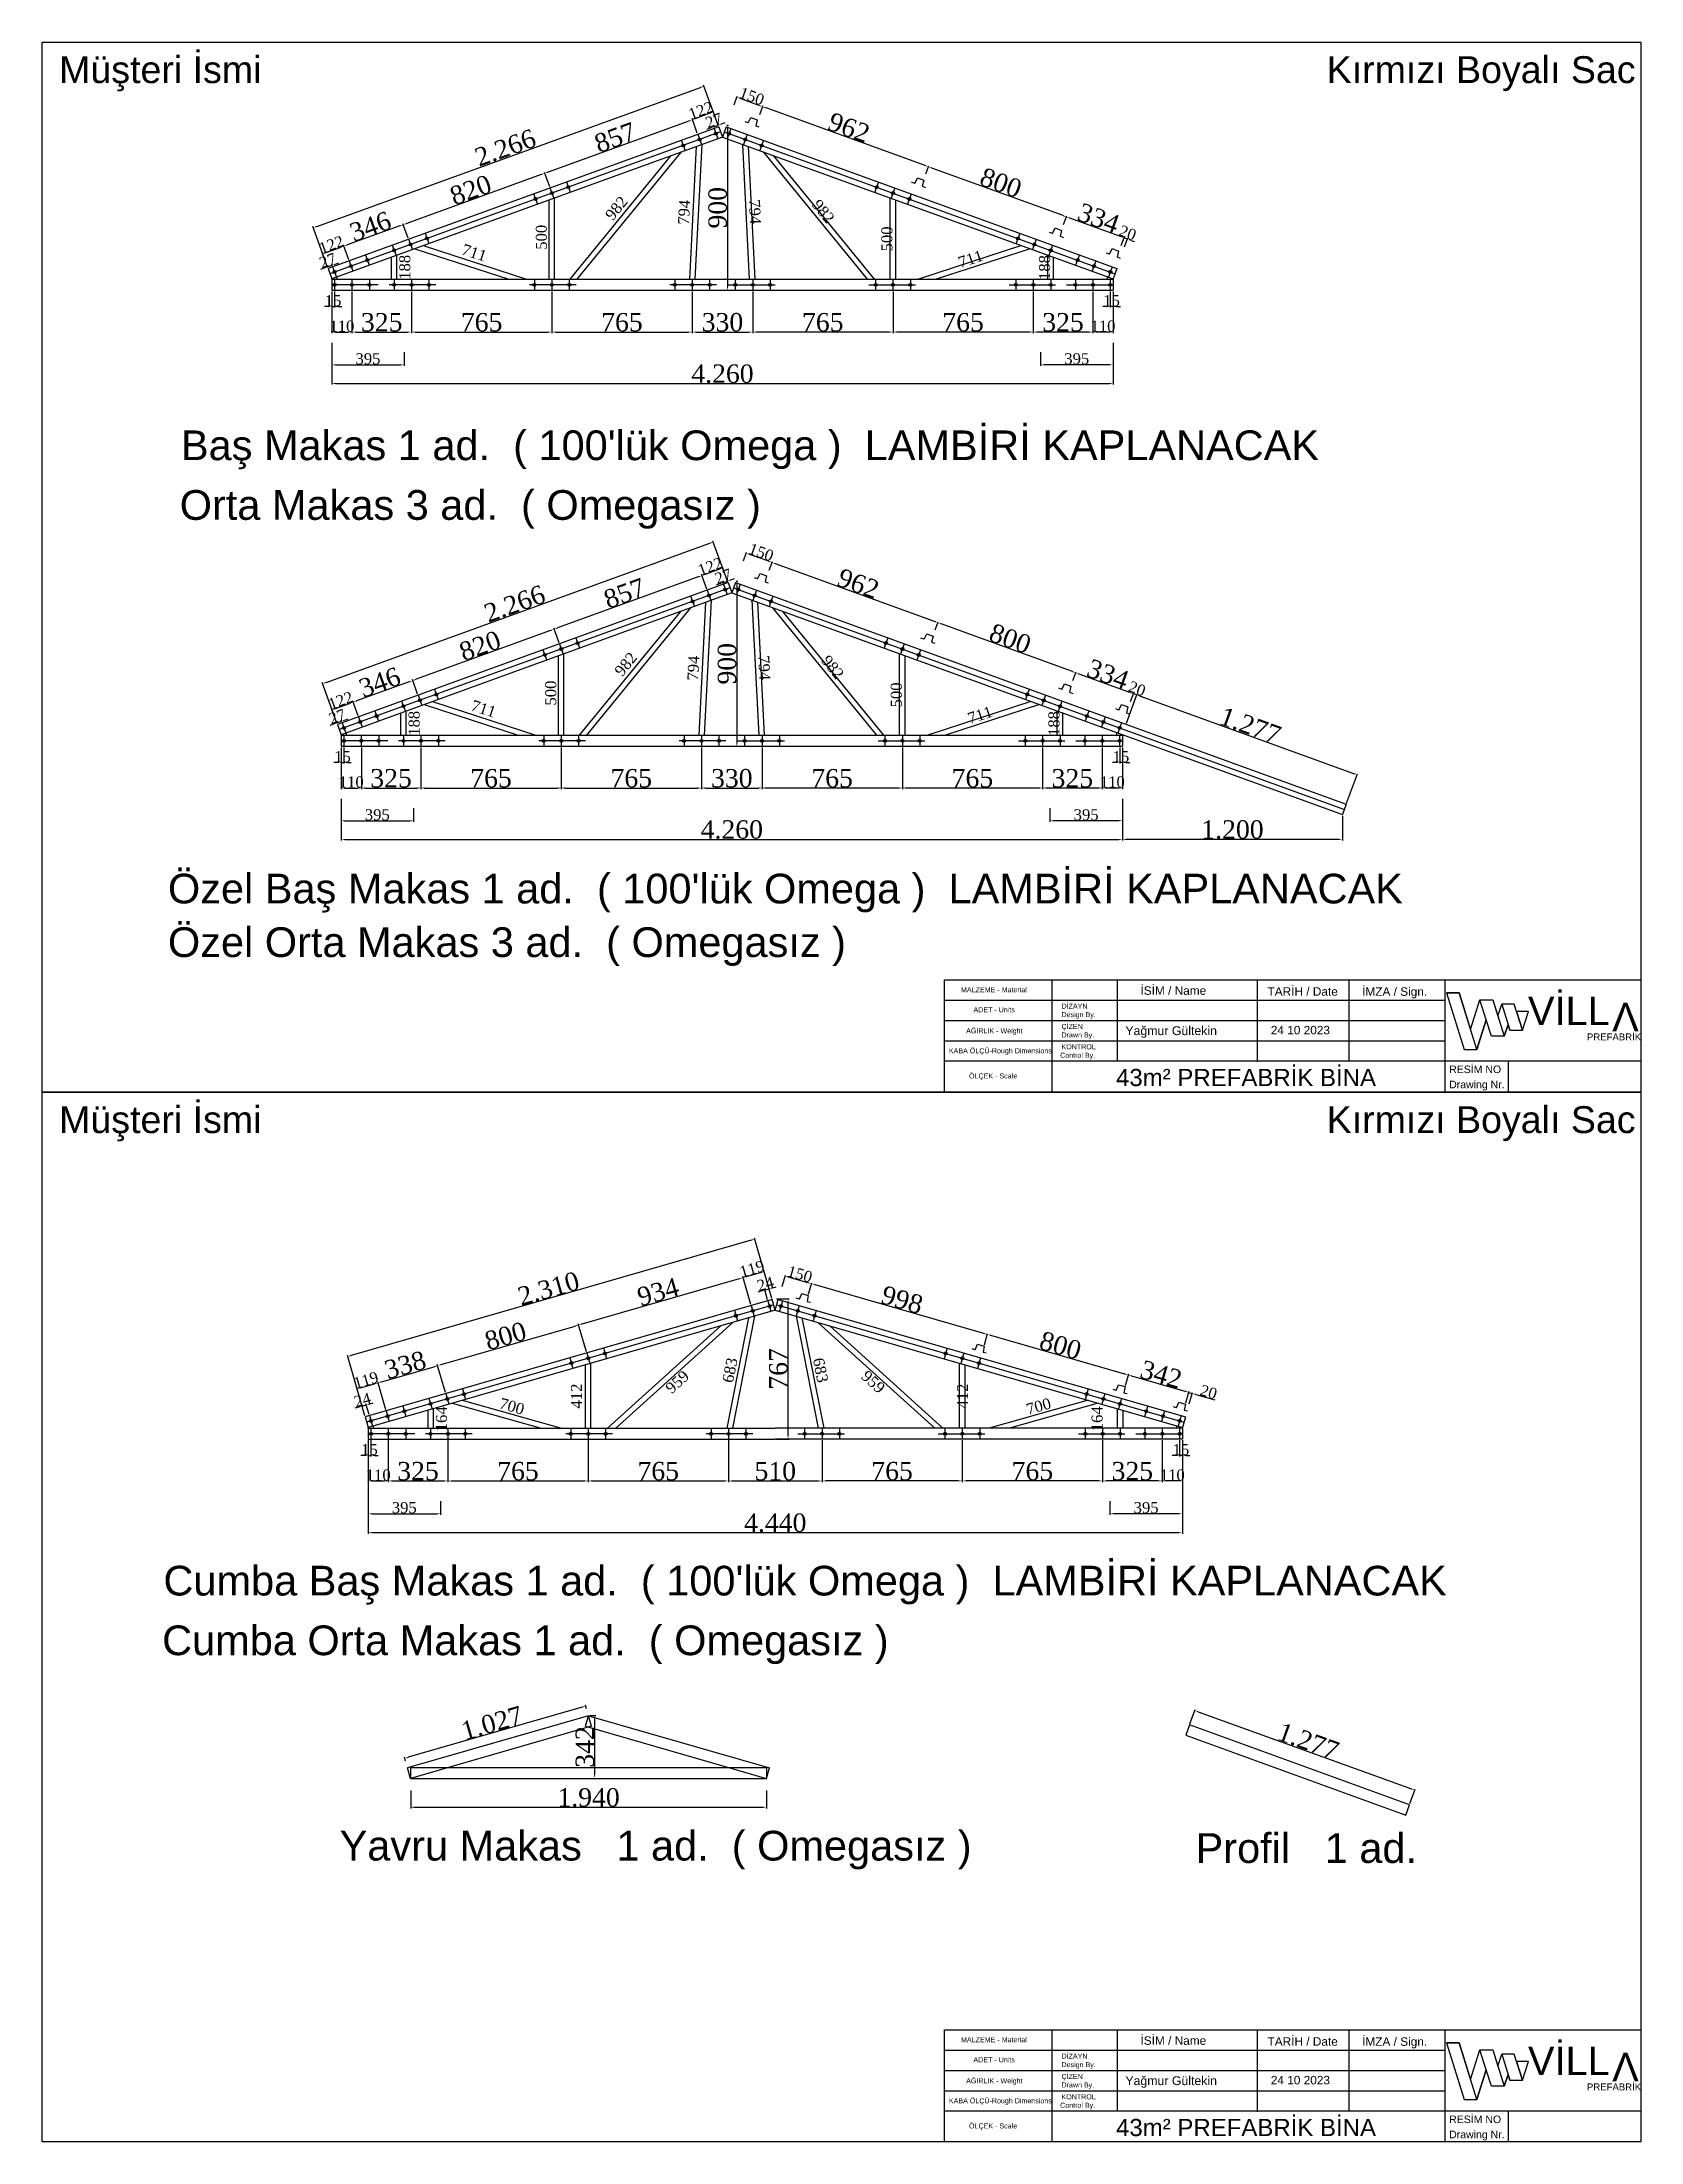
# Model space of a CAD drawing. Header units: millimetres. Extents: x 207124 to 218642, y -214832 to -203379.
# Drawn here: x 209923 to 218642, y -214832 to -203379 of the extents above; entities that cross this region are included whole.
import ezdxf
from ezdxf.enums import TextEntityAlignment as Align

# ---------------------------------------------------------------- set-up
doc = ezdxf.new("R2010")
doc.units = ezdxf.units.MM
doc.header["$MEASUREMENT"] = 0
for name, color, linetype in [('1', 250, 'Continuous'), ('Block1', 255, 'Continuous'), ('DUVAR', 7, 'Continuous'), ('ZEMİN', 191, 'Continuous'), ('ÖLÇÜLENDİRME', 121, 'Continuous')]:
    doc.layers.add(name, color=color, linetype=linetype)
doc.styles.add('133', font='times.ttf')
doc.styles.get("Standard").update_dxf_attribs({"font": 'arial.ttf'})
doc.dimstyles.new('MAKAS', dxfattribs={"dimscale": 20, "dimtxt": 1.3, "dimasz": 1, "dimexe": 0.3, "dimexo": 0.3, "dimgap": 0.1, "dimtad": 1, "dimrnd": 1, "dimzin": 12, "dimdsep": 46, "dimlunit": 6, "dimtxsty": '133', "dimcen": 0.8, "dimdle": 0.0005, "dimclrd": 4, "dimclre": 6, "dimclrt": 2, "dimazin": 3, "dimtfac": 1, "dimtmove": 0, "dimatfit": 2, "dimldrblk": 'DOTSMALL', "dimfxl": 0, "dimtolj": 1, "dimtzin": 0, "dimarcsym": 0})
doc.dimstyles.new('makas 1', dxfattribs={"dimscale": 20, "dimtxt": 3, "dimasz": 1.2, "dimexe": 0.3, "dimexo": 0.3, "dimgap": 0.1, "dimtad": 1, "dimrnd": 1, "dimzin": 12, "dimdsep": 46, "dimlunit": 6, "dimtxsty": '133', "dimblk": 'NONE', "dimcen": 0.8, "dimdle": 0.0005, "dimse1": 1, "dimse2": 1, "dimsd1": 1, "dimsd2": 1, "dimclrd": 105, "dimclre": 42, "dimclrt": 2, "dimazin": 3, "dimtfac": 1, "dimtmove": 0, "dimatfit": 2, "dimldrblk": 'NONE', "dimfxl": 0, "dimtolj": 1, "dimtzin": 0, "dimarcsym": 0})

msp = doc.modelspace()

# ---------------------------------------------------------------- texts
at = {"attachment_point": 1}
for s, insert, char_height in [('{\\f@Arial Unicode MS|b0|i0|c162|p34;VİLL}', (218025.315, -208585.97), 155.25), ('{\\f@Arial Unicode MS|b0|i0|c162|p34;PREFABRİK}', (218347.139, -208786.49), 37.26), ('{\\f@Arial Unicode MS|b0|i0|c162|p34;VİLL}', (218025.315, -214312.634), 155.25), ('{\\f@Arial Unicode MS|b0|i0|c162|p34;PREFABRİK}', (218347.139, -214513.153), 37.26)]:
    msp.add_mtext_dynamic_manual_height_columns(s, width=910.24557, gutter_width=12.5, heights=[297.917], dxfattribs=dict(at, insert=insert, char_height=char_height))
at = {"char_height": 155.25, "attachment_point": 1, "rotation": 180}
for insert in [(218629.264, -208774.441), (218629.264, -214501.104)]:
    msp.add_mtext_dynamic_manual_height_columns('{\\f@Arial Unicode MS|b0|i0|c162|p34;V}', width=910.24557, gutter_width=12.5, heights=[297.917], dxfattribs=dict(at, insert=insert))
at = {"layer": '1', "color": 0, "lineweight": 25}
for s, height, p in [('MALZEME - Material', 27.69952, (214933.742, -208561.746)), ('İSİM / Name', 46.16587, (215912.447, -208575.637)), ('TARİH / Date', 46.16587, (216605.059, -208580.578)), ('İMZA / Sign.', 46.16587, (217120.905, -208581.07)), ('ADET - Units', 27.69952, (215001.518, -208671.335)), ('DİZAYN', 27.6995, (215481.626, -208651.351)), ('Design By.', 27.6995, (215481.626, -208697.517)), ('AĞIRLIK - Weight', 27.69952, (214961.921, -208785.918)), ('ÇİZEN', 27.6995, (215481.626, -208762.149)), ('Drawn By.', 27.6995, (215481.626, -208808.315)), ('Yağmur Gültekin', 48.01251, (215830.021, -208795.402)), ('KABA ÖLÇÜ-Rough Dimensions', 27.69952, (214867.854, -208894.824)), ('Control By.', 27.69952, (215474.098, -208919.113)), ('KONTROL', 27.6995, (215481.626, -208872.947)), ('ÖLÇEK - Scale', 27.69952, (214977.566, -209031.886)), ('RESİM NO', 41.0363, (217595.505, -209002.592)), ('Drawing Nr.', 41.03633, (217595.505, -209085.232)), ('MALZEME - Material', 27.69952, (214933.742, -214288.409)), ('İSİM / Name', 46.16587, (215912.447, -214302.3)), ('TARİH / Date', 46.16587, (216605.059, -214307.241)), ('İMZA / Sign.', 46.16587, (217120.905, -214307.734)), ('ADET - Units', 27.69952, (215001.518, -214397.998)), ('DİZAYN', 27.6995, (215481.626, -214378.014)), ('Design By.', 27.6995, (215481.626, -214424.18)), ('AĞIRLIK - Weight', 27.69952, (214961.921, -214512.581)), ('ÇİZEN', 27.6995, (215481.626, -214488.812)), ('Drawn By.', 27.6995, (215481.626, -214534.978)), ('Yağmur Gültekin', 48.01251, (215830.021, -214522.065)), ('KABA ÖLÇÜ-Rough Dimensions', 27.69952, (214867.854, -214621.487)), ('Control By.', 27.69952, (215474.098, -214645.776)), ('KONTROL', 27.6995, (215481.626, -214599.61)), ('ÖLÇEK - Scale', 27.69952, (214977.566, -214758.549)), ('RESİM NO', 41.0363, (217595.505, -214729.256)), ('Drawing Nr.', 41.03633, (217595.505, -214811.896))]:
    msp.add_text(s, height=height, dxfattribs=at).set_placement(p)
for p in [(216945.787, -208791.356), (216945.787, -214518.019)]:
    msp.add_text('24 10 2023', height=46.1659, dxfattribs=at).set_placement(p, align=Align.RIGHT)
for p in [(216487.946, -209073.444), (216487.946, -214800.108)]:
    msp.add_text('43m² PREFABRİK BİNA', height=93.65627, dxfattribs=at).set_placement(p, align=Align.CENTER)
at = {"layer": 'ÖLÇÜLENDİRME', "color": 2, "attachment_point": 1}
for s, insert, char_height, width in [('Müşteri İsmi', (210015.77, -203456.525), 146.62323, 6125.80121), ('Kırmızı Boyalı Sac', (216927.543, -203456.525), 146.62323, 6125.80121), ("Baş Makas 1 ad.  ( 100'lük Omega )  LAMBİRİ KAPLANACAK", (210680.455, -205497.606), 162, 10329.32356), ('Orta Makas 3 ad.  ( Omegasız )', (210673.553, -205823.137), 162, 10329.32356), ("Özel Baş Makas 1 ad.  ( 100'lük Omega )  LAMBİRİ KAPLANACAK", (210609.386, -207915.28), 162, 10329.32356), ('Özel Orta Makas 3 ad.  ( Omegasız )  ', (210609.386, -208207.499), 162, 10329.32356), ('Müşteri İsmi', (210015.77, -209183.189), 146.62323, 6125.80121), ('Kırmızı Boyalı Sac', (216927.543, -209183.189), 146.62323, 6125.80121), ("Cumba Baş Makas 1 ad.  ( 100'lük Omega )  LAMBİRİ KAPLANACAK", (210584.679, -211689.726), 162, 10329.32356), ('Cumba Orta Makas 1 ad.  ( Omegasız )', (210577.778, -212015.257), 162, 10329.32356), ('Yavru Makas   1 ad.  ( Omegasız )', (211545.653, -213135.184), 162, 10329.32356), ('Profil   1 ad. ', (216212.926, -213148.366), 162, 10329.32356)]:
    msp.add_mtext(s, dxfattribs=dict(at, insert=insert, char_height=char_height, width=width))

# ---------------------------------------------------------------- blocks, each defined once
blk = doc.blocks.new('*D7156')
at = {"layer": 'Defpoints', "color": 0}
for p in [(211691, -210812), (211684, -210877), (211708, -210871)]:
    blk.add_point(p, dxfattribs=at)
at = {"layer": 'ÖLÇÜLENDİRME', "color": 4, "lineweight": -2, "ltscale": 0.5}
for p, q in [((211648, -210824), (211629, -210830)), ((211668, -210819), (211691, -210812)), ((211710, -210807), (211729, -210801))]:
    blk.add_line(p, q, dxfattribs=at)
at = {"layer": 'ÖLÇÜLENDİRME', "color": 6, "lineweight": -2, "ltscale": 0.5}
for p, q in [((211683, -210872), (211666, -210813)), ((211706, -210865), (211689, -210806))]:
    blk.add_line(p, q, dxfattribs=at)
at = {"layer": 'ÖLÇÜLENDİRME', "color": 4}
for points in [[(211649, -210828), (211647, -210821), (211668, -210819)], [(211709, -210803), (211711, -210810), (211691, -210812)]]:
    blk.add_solid(points, dxfattribs=at)
at = {"layer": 'ÖLÇÜLENDİRME', "color": 2, "insert": (211670, -210785), "char_height": 60, "attachment_point": 5, "rotation": 16.0764, "style": '133'}
blk.add_mtext('\\A1;24', dxfattribs=at)
blk = doc.blocks.new('_DotSmall')
at = {"color": 0, "linetype": 'ByBlock', "const_width": 0.5}
blk.add_lwpolyline([(-0.0625, 0, 1), (0.0625, 0, 1)], format="xyb", close=True, dxfattribs=at)
blk = doc.blocks.new('*D7157')
at = {"layer": 'Defpoints', "color": 0}
for p in [(211755, -210692), (211799, -210844), (211684, -210877)]:
    blk.add_point(p, dxfattribs=at)
at = {"layer": 'ÖLÇÜLENDİRME', "color": 6, "lineweight": -2, "ltscale": 0.5}
for p, q in [((211683, -210872), (211639, -210719)), ((211797, -210839), (211753, -210686))]:
    blk.add_line(p, q, dxfattribs=at)
at = {"layer": 'ÖLÇÜLENDİRME', "color": 4, "lineweight": -2, "ltscale": 0.5}
blk.add_line((211660, -210719), (211736, -210697), dxfattribs=at)
at = {"layer": 'ÖLÇÜLENDİRME', "color": 4}
for points in [[(211659, -210716), (211661, -210722), (211640, -210725)], [(211737, -210700), (211735, -210694), (211755, -210692)]]:
    blk.add_solid(points, dxfattribs=at)
at = {"layer": 'ÖLÇÜLENDİRME', "color": 2, "insert": (211689, -210677), "char_height": 60, "attachment_point": 5, "rotation": 16.0764, "style": '133'}
blk.add_mtext('\\A1;119', dxfattribs=at)
blk = doc.blocks.new('*D7158')
at = {"layer": 'Defpoints', "color": 0}
for p in [(212080, -210598), (211799, -210844), (212124, -210751)]:
    blk.add_point(p, dxfattribs=at)
at = {"layer": 'ÖLÇÜLENDİRME', "color": 4, "lineweight": -2, "ltscale": 0.5}
blk.add_line((211774, -210686), (212061, -210604), dxfattribs=at)
at = {"layer": 'ÖLÇÜLENDİRME', "color": 6, "lineweight": -2, "ltscale": 0.5}
for p, q in [((212122, -210745), (212078, -210592)), ((211797, -210839), (211753, -210686))]:
    blk.add_line(p, q, dxfattribs=at)
at = {"layer": 'ÖLÇÜLENDİRME', "color": 4}
for points in [[(212062, -210607), (212060, -210600), (212080, -210598)], [(211773, -210683), (211775, -210689), (211755, -210692)]]:
    blk.add_solid(points, dxfattribs=at)
at = {"layer": 'ÖLÇÜLENDİRME', "color": 2, "insert": (211903, -210594), "char_height": 100, "attachment_point": 5, "rotation": 16.0764, "style": '133'}
blk.add_mtext('\\A1;338', dxfattribs=at)
blk = doc.blocks.new('*D7159')
at = {"layer": 'Defpoints', "color": 0}
for p in [(212849, -210376), (212893, -210529), (212124, -210751)]:
    blk.add_point(p, dxfattribs=at)
at = {"layer": 'ÖLÇÜLENDİRME', "color": 4, "lineweight": -2, "ltscale": 0.5}
blk.add_line((212099, -210592), (212829, -210382), dxfattribs=at)
at = {"layer": 'ÖLÇÜLENDİRME', "color": 6, "lineweight": -2, "ltscale": 0.5}
for p, q in [((212891, -210523), (212847, -210370)), ((212122, -210745), (212078, -210592))]:
    blk.add_line(p, q, dxfattribs=at)
at = {"layer": 'ÖLÇÜLENDİRME', "color": 4}
for points in [[(212830, -210385), (212828, -210378), (212849, -210376)], [(212098, -210589), (212100, -210595), (212080, -210598)]]:
    blk.add_solid(points, dxfattribs=at)
at = {"layer": 'ÖLÇÜLENDİRME', "color": 2, "insert": (212450, -210436), "char_height": 100, "attachment_point": 5, "rotation": 16.0764, "style": '133'}
blk.add_mtext('\\A1;800', dxfattribs=at)
blk = doc.blocks.new('*D7160')
at = {"layer": 'Defpoints', "color": 0}
for p in [(213746, -210118), (213790, -210271), (212893, -210529)]:
    blk.add_point(p, dxfattribs=at)
at = {"layer": 'ÖLÇÜLENDİRME', "color": 4, "lineweight": -2, "ltscale": 0.5}
blk.add_line((212868, -210371), (213726, -210123), dxfattribs=at)
at = {"layer": 'ÖLÇÜLENDİRME', "color": 6, "lineweight": -2, "ltscale": 0.5}
for p, q in [((213788, -210265), (213744, -210112)), ((212891, -210523), (212847, -210370))]:
    blk.add_line(p, q, dxfattribs=at)
at = {"layer": 'ÖLÇÜLENDİRME', "color": 4}
for points in [[(213727, -210126), (213726, -210120), (213746, -210118)], [(212867, -210367), (212869, -210374), (212849, -210376)]]:
    blk.add_solid(points, dxfattribs=at)
at = {"layer": 'ÖLÇÜLENDİRME', "color": 2, "insert": (213282, -210196), "char_height": 100, "attachment_point": 5, "rotation": 16.0764, "style": '133'}
blk.add_mtext('\\A1;934', dxfattribs=at)
blk = doc.blocks.new('*D7161')
at = {"layer": 'Defpoints', "color": 0}
for p in [(213860, -210085), (213790, -210271), (213904, -210238)]:
    blk.add_point(p, dxfattribs=at)
at = {"layer": 'ÖLÇÜLENDİRME', "color": 6, "lineweight": -2, "ltscale": 0.5}
for p, q in [((213788, -210265), (213744, -210112)), ((213903, -210232), (213859, -210079))]:
    blk.add_line(p, q, dxfattribs=at)
at = {"layer": 'ÖLÇÜLENDİRME', "color": 4, "lineweight": -2, "ltscale": 0.5}
blk.add_line((213765, -210112), (213841, -210090), dxfattribs=at)
at = {"layer": 'ÖLÇÜLENDİRME', "color": 4}
for points in [[(213764, -210109), (213766, -210116), (213746, -210118)], [(213842, -210094), (213840, -210087), (213860, -210085)]]:
    blk.add_solid(points, dxfattribs=at)
at = {"layer": 'ÖLÇÜLENDİRME', "color": 2, "insert": (213794, -210070), "char_height": 60, "attachment_point": 5, "rotation": 16.0764, "style": '133'}
blk.add_mtext('\\A1;119', dxfattribs=at)
blk = doc.blocks.new('*D7162')
at = {"layer": 'Defpoints', "color": 0}
for p in [(213881, -210244), (213888, -210179), (213904, -210238)]:
    blk.add_point(p, dxfattribs=at)
at = {"layer": 'ÖLÇÜLENDİRME', "color": 4, "lineweight": -2, "ltscale": 0.5}
for p, q in [((213907, -210174), (213926, -210168)), ((213845, -210191), (213826, -210197)), ((213864, -210186), (213888, -210179))]:
    blk.add_line(p, q, dxfattribs=at)
at = {"layer": 'ÖLÇÜLENDİRME', "color": 6, "lineweight": -2, "ltscale": 0.5}
for p, q in [((213879, -210239), (213863, -210180)), ((213903, -210232), (213886, -210173))]:
    blk.add_line(p, q, dxfattribs=at)
at = {"layer": 'ÖLÇÜLENDİRME', "color": 4}
for points in [[(213846, -210195), (213844, -210188), (213864, -210186)], [(213906, -210170), (213908, -210177), (213888, -210179)]]:
    blk.add_solid(points, dxfattribs=at)
at = {"layer": 'ÖLÇÜLENDİRME', "color": 2, "insert": (213867, -210152), "char_height": 60, "attachment_point": 5, "rotation": 16.0764, "style": '133'}
blk.add_mtext('\\A1;24', dxfattribs=at)
blk = doc.blocks.new('*D7163')
at = {"layer": 'Defpoints', "color": 0}
for p in [(213904, -210238), (211590, -210548), (211684, -210877)]:
    blk.add_point(p, dxfattribs=at)
at = {"layer": 'ÖLÇÜLENDİRME', "color": 4, "lineweight": -2, "ltscale": 0.5}
blk.add_line((213790, -209914), (211609, -210543), dxfattribs=at)
at = {"layer": 'ÖLÇÜLENDİRME', "color": 6, "lineweight": -2, "ltscale": 0.5}
for p, q in [((213903, -210232), (213808, -209903)), ((211683, -210872), (211588, -210542))]:
    blk.add_line(p, q, dxfattribs=at)
at = {"layer": 'ÖLÇÜLENDİRME', "color": 4}
for points in [[(213791, -209917), (213789, -209911), (213810, -209908)], [(211608, -210539), (211610, -210546), (211590, -210548)]]:
    blk.add_solid(points, dxfattribs=at)
at = {"layer": 'ÖLÇÜLENDİRME', "color": 2, "insert": (212685, -210178), "char_height": 100, "attachment_point": 5, "rotation": 16.0764, "style": '133'}
blk.add_mtext('\\A1;2.310', dxfattribs=at)
blk = doc.blocks.new('*D7164')
at = {"layer": 'Defpoints', "color": 0}
for p in [(211701, -210999), (211716, -210999), (211716, -211088)]:
    blk.add_point(p, dxfattribs=at)
at = {"layer": 'ÖLÇÜLENDİRME', "color": 6, "lineweight": -2, "ltscale": 0.5}
for p, q in [((211701, -211005), (211701, -211094)), ((211716, -211005), (211716, -211094))]:
    blk.add_line(p, q, dxfattribs=at)
at = {"layer": 'ÖLÇÜLENDİRME', "color": 4, "lineweight": -2, "ltscale": 0.5}
for p, q in [((211681, -211088), (211661, -211088)), ((211701, -211088), (211716, -211088)), ((211736, -211088), (211756, -211088))]:
    blk.add_line(p, q, dxfattribs=at)
at = {"layer": 'ÖLÇÜLENDİRME', "color": 4}
for points in [[(211681, -211092), (211681, -211085), (211701, -211088)], [(211736, -211085), (211736, -211092), (211716, -211088)]]:
    blk.add_solid(points, dxfattribs=at)
at = {"layer": 'ÖLÇÜLENDİRME', "color": 2, "insert": (211708, -211056), "char_height": 60, "attachment_point": 5, "style": '133'}
blk.add_mtext('\\A1;15', dxfattribs=at)
blk = doc.blocks.new('*D7165')
at = {"layer": 'Defpoints', "color": 0}
for p in [(211701, -210999), (211811, -210999), (211811, -211227)]:
    blk.add_point(p, dxfattribs=at)
at = {"layer": 'ÖLÇÜLENDİRME', "color": 6, "lineweight": -2, "ltscale": 0.5}
for p, q in [((211701, -211005), (211701, -211233)), ((211811, -211005), (211811, -211233))]:
    blk.add_line(p, q, dxfattribs=at)
at = {"layer": 'ÖLÇÜLENDİRME', "color": 4, "lineweight": -2, "ltscale": 0.5}
blk.add_line((211721, -211227), (211791, -211227), dxfattribs=at)
at = {"layer": 'ÖLÇÜLENDİRME', "color": 4}
for points in [[(211721, -211224), (211721, -211230), (211701, -211227)], [(211791, -211230), (211791, -211224), (211811, -211227)]]:
    blk.add_solid(points, dxfattribs=at)
at = {"layer": 'ÖLÇÜLENDİRME', "color": 2, "insert": (211756, -211195), "char_height": 60, "attachment_point": 5, "style": '133'}
blk.add_mtext('\\A1;110', dxfattribs=at)
blk = doc.blocks.new('*D7166')
at = {"layer": 'Defpoints', "color": 0}
for p in [(211811, -210999), (212136, -210999), (212136, -211227)]:
    blk.add_point(p, dxfattribs=at)
at = {"layer": 'ÖLÇÜLENDİRME', "color": 6, "lineweight": -2, "ltscale": 0.5}
for p, q in [((211811, -211005), (211811, -211233)), ((212136, -211005), (212136, -211233))]:
    blk.add_line(p, q, dxfattribs=at)
at = {"layer": 'ÖLÇÜLENDİRME', "color": 4, "lineweight": -2, "ltscale": 0.5}
blk.add_line((211831, -211227), (212116, -211227), dxfattribs=at)
at = {"layer": 'ÖLÇÜLENDİRME', "color": 4}
for points in [[(211831, -211224), (211831, -211230), (211811, -211227)], [(212116, -211230), (212116, -211224), (212136, -211227)]]:
    blk.add_solid(points, dxfattribs=at)
at = {"layer": 'ÖLÇÜLENDİRME', "color": 2, "insert": (211973, -211174), "char_height": 100, "attachment_point": 5, "style": '133'}
blk.add_mtext('\\A1;325', dxfattribs=at)
blk = doc.blocks.new('*D7167')
at = {"layer": 'Defpoints', "color": 0}
for p in [(212136, -210999), (212901, -210999), (212901, -211227)]:
    blk.add_point(p, dxfattribs=at)
at = {"layer": 'ÖLÇÜLENDİRME', "color": 6, "lineweight": -2, "ltscale": 0.5}
for p, q in [((212136, -211005), (212136, -211233)), ((212901, -211005), (212901, -211233))]:
    blk.add_line(p, q, dxfattribs=at)
at = {"layer": 'ÖLÇÜLENDİRME', "color": 4, "lineweight": -2, "ltscale": 0.5}
blk.add_line((212156, -211227), (212881, -211227), dxfattribs=at)
at = {"layer": 'ÖLÇÜLENDİRME', "color": 4}
for points in [[(212156, -211224), (212156, -211230), (212136, -211227)], [(212881, -211230), (212881, -211224), (212901, -211227)]]:
    blk.add_solid(points, dxfattribs=at)
at = {"layer": 'ÖLÇÜLENDİRME', "color": 2, "insert": (212518, -211174), "char_height": 100, "attachment_point": 5, "style": '133'}
blk.add_mtext('\\A1;765', dxfattribs=at)
blk = doc.blocks.new('*D7168')
at = {"layer": 'Defpoints', "color": 0}
for p in [(212901, -210999), (213666, -210999), (213666, -211227)]:
    blk.add_point(p, dxfattribs=at)
at = {"layer": 'ÖLÇÜLENDİRME', "color": 6, "lineweight": -2, "ltscale": 0.5}
for p, q in [((212901, -211005), (212901, -211233)), ((213666, -211005), (213666, -211233))]:
    blk.add_line(p, q, dxfattribs=at)
at = {"layer": 'ÖLÇÜLENDİRME', "color": 4, "lineweight": -2, "ltscale": 0.5}
blk.add_line((212921, -211227), (213646, -211227), dxfattribs=at)
at = {"layer": 'ÖLÇÜLENDİRME', "color": 4}
for points in [[(212921, -211224), (212921, -211230), (212901, -211227)], [(213646, -211230), (213646, -211224), (213666, -211227)]]:
    blk.add_solid(points, dxfattribs=at)
at = {"layer": 'ÖLÇÜLENDİRME', "color": 2, "insert": (213283, -211174), "char_height": 100, "attachment_point": 5, "style": '133'}
blk.add_mtext('\\A1;765', dxfattribs=at)
blk = doc.blocks.new('*D7169')
at = {"layer": 'Defpoints', "color": 0}
for p in [(213666, -210999), (214176, -211023), (214176, -211227)]:
    blk.add_point(p, dxfattribs=at)
at = {"layer": 'ÖLÇÜLENDİRME', "color": 6, "lineweight": -2, "ltscale": 0.5}
for p, q in [((213666, -211005), (213666, -211233)), ((214176, -211029), (214176, -211233))]:
    blk.add_line(p, q, dxfattribs=at)
at = {"layer": 'ÖLÇÜLENDİRME', "color": 4, "lineweight": -2, "ltscale": 0.5}
blk.add_line((213686, -211227), (214156, -211227), dxfattribs=at)
at = {"layer": 'ÖLÇÜLENDİRME', "color": 4}
for points in [[(213686, -211224), (213686, -211230), (213666, -211227)], [(214156, -211230), (214156, -211224), (214176, -211227)]]:
    blk.add_solid(points, dxfattribs=at)
at = {"layer": 'ÖLÇÜLENDİRME', "color": 2, "insert": (213921, -211174), "char_height": 100, "attachment_point": 5, "style": '133'}
blk.add_mtext('\\A1;510', dxfattribs=at)
blk = doc.blocks.new('*D7170')
at = {"layer": 'Defpoints', "color": 0}
for p in [(211701, -211331), (212096, -211331), (212096, -211406)]:
    blk.add_point(p, dxfattribs=at)
at = {"layer": 'ÖLÇÜLENDİRME', "color": 6, "lineweight": -2, "ltscale": 0.5}
for p, q in [((211701, -211337), (211701, -211412)), ((212096, -211337), (212096, -211412))]:
    blk.add_line(p, q, dxfattribs=at)
at = {"layer": 'ÖLÇÜLENDİRME', "color": 4, "lineweight": -2, "ltscale": 0.5}
blk.add_line((211721, -211406), (212076, -211406), dxfattribs=at)
at = {"layer": 'ÖLÇÜLENDİRME', "color": 4}
for points in [[(211721, -211403), (211721, -211409), (211701, -211406)], [(212076, -211409), (212076, -211403), (212096, -211406)]]:
    blk.add_solid(points, dxfattribs=at)
at = {"layer": 'ÖLÇÜLENDİRME', "color": 2, "insert": (211898, -211373), "char_height": 60, "attachment_point": 5, "style": '133'}
blk.add_mtext('\\A1;395', dxfattribs=at)
blk = doc.blocks.new('*D7171')
at = {"layer": 'Defpoints', "color": 0}
for p in [(211701, -211142), (216141, -211119), (216141, -211509)]:
    blk.add_point(p, dxfattribs=at)
at = {"layer": 'ÖLÇÜLENDİRME', "color": 6, "lineweight": -2, "ltscale": 0.5}
for p, q in [((211701, -211148), (211701, -211515)), ((216141, -211125), (216141, -211515))]:
    blk.add_line(p, q, dxfattribs=at)
at = {"layer": 'ÖLÇÜLENDİRME', "color": 4, "lineweight": -2, "ltscale": 0.5}
blk.add_line((211721, -211509), (216121, -211509), dxfattribs=at)
at = {"layer": 'ÖLÇÜLENDİRME', "color": 4}
for points in [[(211721, -211506), (211721, -211512), (211701, -211509)], [(216121, -211512), (216121, -211506), (216141, -211509)]]:
    blk.add_solid(points, dxfattribs=at)
at = {"layer": 'ÖLÇÜLENDİRME', "color": 2, "insert": (213921, -211456), "char_height": 100, "attachment_point": 5, "style": '133'}
blk.add_mtext('\\A1;4.440', dxfattribs=at)
blk = doc.blocks.new('*D7172')
at = {"layer": 'Defpoints', "color": 0}
for p in [(212041, -210806), (212041, -210969), (212133, -210969)]:
    blk.add_point(p, dxfattribs=at)
at = {"layer": 'Block1', "color": 2, "insert": (212101, -210888), "char_height": 60, "attachment_point": 5, "rotation": 90, "style": '133'}
blk.add_mtext('\\A1;164', dxfattribs=at)
blk = doc.blocks.new('_None')
blk = doc.blocks.new('*D7173')
at = {"layer": 'Defpoints', "color": 0}
for p in [(212132, -210779), (212139, -210756), (212806, -210969)]:
    blk.add_point(p, dxfattribs=at)
at = {"layer": 'Block1', "color": 2, "insert": (212485, -210820), "char_height": 60, "attachment_point": 5, "rotation": 344.2531, "style": '133'}
blk.add_mtext('\\A1;700', dxfattribs=at)
blk = doc.blocks.new('*D7174')
at = {"layer": 'Defpoints', "color": 0}
for p in [(212868, -210558), (212901, -210558), (212901, -210969)]:
    blk.add_point(p, dxfattribs=at)
at = {"layer": 'Block1', "color": 2, "insert": (212837, -210764), "char_height": 60, "attachment_point": 5, "rotation": 90, "style": '133'}
blk.add_mtext('\\A1;412', dxfattribs=at)
blk = doc.blocks.new('*D7175')
at = {"layer": 'Defpoints', "color": 0}
for p in [(213707, -210326), (212996, -210969), (213053, -211033)]:
    blk.add_point(p, dxfattribs=at)
at = {"layer": 'ZEMİN', "color": 2, "insert": (213387, -210687), "char_height": 60, "attachment_point": 5, "rotation": 42.1647, "style": '133'}
blk.add_mtext('\\A1;959', dxfattribs=at)
blk = doc.blocks.new('*D7176')
at = {"layer": 'Defpoints', "color": 0}
for p in [(213771, -210294), (213798, -210299), (213666, -210969)]:
    blk.add_point(p, dxfattribs=at)
at = {"layer": 'ZEMİN', "color": 2, "insert": (213674, -210623), "char_height": 60, "attachment_point": 5, "rotation": 78.8469, "style": '133'}
blk.add_mtext('\\A1;683', dxfattribs=at)
blk = doc.blocks.new('*D7177')
at = {"layer": 'Defpoints', "color": 0}
for p in [(216126, -210999), (216141, -210999), (216126, -211088)]:
    blk.add_point(p, dxfattribs=at)
at = {"layer": 'ÖLÇÜLENDİRME', "color": 6, "lineweight": -2, "ltscale": 0.5}
for p, q in [((216126, -211005), (216126, -211094)), ((216141, -211005), (216141, -211094))]:
    blk.add_line(p, q, dxfattribs=at)
at = {"layer": 'ÖLÇÜLENDİRME', "color": 4, "lineweight": -2, "ltscale": 0.5}
for p, q in [((216106, -211088), (216086, -211088)), ((216141, -211088), (216126, -211088)), ((216161, -211088), (216181, -211088))]:
    blk.add_line(p, q, dxfattribs=at)
at = {"layer": 'ÖLÇÜLENDİRME', "color": 4}
for points in [[(216106, -211092), (216106, -211085), (216126, -211088)], [(216161, -211085), (216161, -211092), (216141, -211088)]]:
    blk.add_solid(points, dxfattribs=at)
at = {"layer": 'ÖLÇÜLENDİRME', "color": 2, "insert": (216133, -211056), "char_height": 60, "attachment_point": 5, "style": '133'}
blk.add_mtext('\\A1;15', dxfattribs=at)
blk = doc.blocks.new('*D7178')
at = {"layer": 'Defpoints', "color": 0}
for p in [(216031, -210999), (216141, -210999), (216031, -211227)]:
    blk.add_point(p, dxfattribs=at)
at = {"layer": 'ÖLÇÜLENDİRME', "color": 6, "lineweight": -2, "ltscale": 0.5}
for p, q in [((216031, -211005), (216031, -211233)), ((216141, -211005), (216141, -211233))]:
    blk.add_line(p, q, dxfattribs=at)
at = {"layer": 'ÖLÇÜLENDİRME', "color": 4, "lineweight": -2, "ltscale": 0.5}
blk.add_line((216121, -211227), (216051, -211227), dxfattribs=at)
at = {"layer": 'ÖLÇÜLENDİRME', "color": 4}
for points in [[(216051, -211224), (216051, -211230), (216031, -211227)], [(216121, -211230), (216121, -211224), (216141, -211227)]]:
    blk.add_solid(points, dxfattribs=at)
at = {"layer": 'ÖLÇÜLENDİRME', "color": 2, "insert": (216086, -211195), "char_height": 60, "attachment_point": 5, "style": '133'}
blk.add_mtext('\\A1;110', dxfattribs=at)
blk = doc.blocks.new('*D7179')
at = {"layer": 'Defpoints', "color": 0}
for p in [(215706, -210999), (216031, -210999), (215706, -211227)]:
    blk.add_point(p, dxfattribs=at)
at = {"layer": 'ÖLÇÜLENDİRME', "color": 6, "lineweight": -2, "ltscale": 0.5}
for p, q in [((215706, -211005), (215706, -211233)), ((216031, -211005), (216031, -211233))]:
    blk.add_line(p, q, dxfattribs=at)
at = {"layer": 'ÖLÇÜLENDİRME', "color": 4, "lineweight": -2, "ltscale": 0.5}
blk.add_line((216011, -211227), (215726, -211227), dxfattribs=at)
at = {"layer": 'ÖLÇÜLENDİRME', "color": 4}
for points in [[(215726, -211224), (215726, -211230), (215706, -211227)], [(216011, -211230), (216011, -211224), (216031, -211227)]]:
    blk.add_solid(points, dxfattribs=at)
at = {"layer": 'ÖLÇÜLENDİRME', "color": 2, "insert": (215868, -211174), "char_height": 100, "attachment_point": 5, "style": '133'}
blk.add_mtext('\\A1;325', dxfattribs=at)
blk = doc.blocks.new('*D7180')
at = {"layer": 'Defpoints', "color": 0}
for p in [(214941, -210999), (215706, -210999), (214941, -211227)]:
    blk.add_point(p, dxfattribs=at)
at = {"layer": 'ÖLÇÜLENDİRME', "color": 6, "lineweight": -2, "ltscale": 0.5}
for p, q in [((214941, -211005), (214941, -211233)), ((215706, -211005), (215706, -211233))]:
    blk.add_line(p, q, dxfattribs=at)
at = {"layer": 'ÖLÇÜLENDİRME', "color": 4, "lineweight": -2, "ltscale": 0.5}
blk.add_line((215686, -211227), (214961, -211227), dxfattribs=at)
at = {"layer": 'ÖLÇÜLENDİRME', "color": 4}
for points in [[(214961, -211224), (214961, -211230), (214941, -211227)], [(215686, -211230), (215686, -211224), (215706, -211227)]]:
    blk.add_solid(points, dxfattribs=at)
at = {"layer": 'ÖLÇÜLENDİRME', "color": 2, "insert": (215323, -211174), "char_height": 100, "attachment_point": 5, "style": '133'}
blk.add_mtext('\\A1;765', dxfattribs=at)
blk = doc.blocks.new('*D7181')
at = {"layer": 'Defpoints', "color": 0}
for p in [(214176, -210999), (214941, -210999), (214176, -211227)]:
    blk.add_point(p, dxfattribs=at)
at = {"layer": 'ÖLÇÜLENDİRME', "color": 6, "lineweight": -2, "ltscale": 0.5}
for p, q in [((214176, -211005), (214176, -211233)), ((214941, -211005), (214941, -211233))]:
    blk.add_line(p, q, dxfattribs=at)
at = {"layer": 'ÖLÇÜLENDİRME', "color": 4, "lineweight": -2, "ltscale": 0.5}
blk.add_line((214921, -211227), (214196, -211227), dxfattribs=at)
at = {"layer": 'ÖLÇÜLENDİRME', "color": 4}
for points in [[(214196, -211224), (214196, -211230), (214176, -211227)], [(214921, -211230), (214921, -211224), (214941, -211227)]]:
    blk.add_solid(points, dxfattribs=at)
at = {"layer": 'ÖLÇÜLENDİRME', "color": 2, "insert": (214558, -211174), "char_height": 100, "attachment_point": 5, "style": '133'}
blk.add_mtext('\\A1;765', dxfattribs=at)
blk = doc.blocks.new('*D7182')
at = {"layer": 'Defpoints', "color": 0}
for p in [(215746, -211331), (215746, -211406), (216141, -211331)]:
    blk.add_point(p, dxfattribs=at)
at = {"layer": 'ÖLÇÜLENDİRME', "color": 6, "lineweight": -2, "ltscale": 0.5}
for p, q in [((215746, -211337), (215746, -211412)), ((216141, -211337), (216141, -211412))]:
    blk.add_line(p, q, dxfattribs=at)
at = {"layer": 'ÖLÇÜLENDİRME', "color": 4, "lineweight": -2, "ltscale": 0.5}
blk.add_line((216121, -211406), (215766, -211406), dxfattribs=at)
at = {"layer": 'ÖLÇÜLENDİRME', "color": 4}
for points in [[(215766, -211403), (215766, -211409), (215746, -211406)], [(216121, -211409), (216121, -211403), (216141, -211406)]]:
    blk.add_solid(points, dxfattribs=at)
at = {"layer": 'ÖLÇÜLENDİRME', "color": 2, "insert": (215943, -211373), "char_height": 60, "attachment_point": 5, "style": '133'}
blk.add_mtext('\\A1;395', dxfattribs=at)
blk = doc.blocks.new('*D7183')
at = {"layer": 'Defpoints', "color": 0}
for p in [(215801, -210806), (215709, -210969), (215801, -210969)]:
    blk.add_point(p, dxfattribs=at)
at = {"layer": 'Block1', "color": 2, "insert": (215676, -210888), "char_height": 60, "attachment_point": 5, "rotation": 90, "style": '133'}
blk.add_mtext('\\A1;164', dxfattribs=at)
blk = doc.blocks.new('*D7184')
at = {"layer": 'Defpoints', "color": 0}
for p in [(215703, -210756), (215710, -210779), (215036, -210969)]:
    blk.add_point(p, dxfattribs=at)
at = {"layer": 'Block1', "color": 2, "insert": (215357, -210820), "char_height": 60, "attachment_point": 5, "rotation": 15.7469, "style": '133'}
blk.add_mtext('\\A1;700', dxfattribs=at)
blk = doc.blocks.new('*D7185')
at = {"layer": 'Defpoints', "color": 0}
for p in [(214941, -210558), (214974, -210558), (214941, -210969)]:
    blk.add_point(p, dxfattribs=at)
at = {"layer": 'Block1', "color": 2, "insert": (214942, -210764), "char_height": 60, "attachment_point": 5, "rotation": 90, "style": '133'}
blk.add_mtext('\\A1;412', dxfattribs=at)
blk = doc.blocks.new('*D7186')
at = {"layer": 'Defpoints', "color": 0}
for p in [(214135, -210326), (214846, -210969), (214789, -211033)]:
    blk.add_point(p, dxfattribs=at)
at = {"layer": 'ZEMİN', "color": 2, "insert": (214455, -210687), "char_height": 60, "attachment_point": 5, "rotation": 317.8353, "style": '133'}
blk.add_mtext('\\A1;959', dxfattribs=at)
blk = doc.blocks.new('*D7187')
at = {"layer": 'Defpoints', "color": 0}
for p in [(214044, -210299), (214070, -210294), (214176, -210969)]:
    blk.add_point(p, dxfattribs=at)
at = {"layer": 'ZEMİN', "color": 2, "insert": (214168, -210623), "char_height": 60, "attachment_point": 5, "rotation": 281.1531, "style": '133'}
blk.add_mtext('\\A1;683', dxfattribs=at)
blk = doc.blocks.new('*D7188')
at = {"layer": 'Defpoints', "color": 0}
for p in [(213921, -210233), (213991, -210233), (213921, -210999)]:
    blk.add_point(p, dxfattribs=at)
at = {"layer": 'ÖLÇÜLENDİRME', "color": 6, "lineweight": -2, "ltscale": 0.5}
for p, q in [((213927, -210233), (213997, -210233)), ((213927, -210999), (213997, -210999))]:
    blk.add_line(p, q, dxfattribs=at)
at = {"layer": 'ÖLÇÜLENDİRME', "color": 4, "lineweight": -2, "ltscale": 0.5}
blk.add_line((213991, -210979), (213991, -210253), dxfattribs=at)
at = {"layer": 'ÖLÇÜLENDİRME', "color": 4}
for points in [[(213994, -210253), (213988, -210253), (213991, -210233)], [(213988, -210979), (213994, -210979), (213991, -210999)]]:
    blk.add_solid(points, dxfattribs=at)
at = {"layer": 'ÖLÇÜLENDİRME', "color": 2, "insert": (213938, -210616), "char_height": 100, "attachment_point": 5, "rotation": 90, "style": '133'}
blk.add_mtext('\\A1;767', dxfattribs=at)
blk = doc.blocks.new('omega')
at = {"layer": 'Block1', "color": 1}
for p, q in [((32355, 6698), (32338, 6703)), ((32355, 6698), (32368, 6729)), ((32368, 6729), (32403, 6718)), ((32403, 6718), (32397, 6685)), ((32397, 6685), (32415, 6680))]:
    blk.add_line(p, q, dxfattribs=at)
blk = doc.blocks.new('*D7189')
at = {"layer": 'Defpoints', "color": 0}
for p in [(213974, -210110), (213956, -210173), (214100, -210214)]:
    blk.add_point(p, dxfattribs=at)
at = {"layer": 'ÖLÇÜLENDİRME', "color": 6, "lineweight": -2, "ltscale": 0.5}
for p, q in [((213958, -210167), (213976, -210104)), ((214102, -210209), (214120, -210146))]:
    blk.add_line(p, q, dxfattribs=at)
at = {"layer": 'ÖLÇÜLENDİRME', "color": 4, "lineweight": -2, "ltscale": 0.5}
blk.add_line((214099, -210146), (213994, -210115), dxfattribs=at)
at = {"layer": 'ÖLÇÜLENDİRME', "color": 4}
for points in [[(213995, -210112), (213993, -210119), (213974, -210110)], [(214098, -210149), (214100, -210143), (214119, -210151)]]:
    blk.add_solid(points, dxfattribs=at)
at = {"layer": 'ÖLÇÜLENDİRME', "color": 2, "insert": (214055, -210099), "char_height": 60, "attachment_point": 5, "rotation": 343.9236, "style": '133'}
blk.add_mtext('\\A1;150', dxfattribs=at)
blk = doc.blocks.new('*D7190')
at = {"layer": 'Defpoints', "color": 0}
for p in [(215828, -210712), (215846, -210649), (216157, -210807)]:
    blk.add_point(p, dxfattribs=at)
at = {"layer": 'ÖLÇÜLENDİRME', "color": 6, "lineweight": -2, "ltscale": 0.5}
for p, q in [((215830, -210707), (215848, -210643)), ((216159, -210801), (216177, -210738))]:
    blk.add_line(p, q, dxfattribs=at)
at = {"layer": 'ÖLÇÜLENDİRME', "color": 4, "lineweight": -2, "ltscale": 0.5}
blk.add_line((216156, -210739), (215865, -210655), dxfattribs=at)
at = {"layer": 'ÖLÇÜLENDİRME', "color": 4}
for points in [[(215866, -210652), (215864, -210658), (215846, -210649)], [(216155, -210742), (216157, -210735), (216175, -210744)]]:
    blk.add_solid(points, dxfattribs=at)
at = {"layer": 'ÖLÇÜLENDİRME', "color": 2, "insert": (216025, -210646), "char_height": 100, "attachment_point": 5, "rotation": 343.9236, "style": '133'}
blk.add_mtext('\\A1;342', dxfattribs=at)
blk = doc.blocks.new('*D7191')
at = {"layer": 'Defpoints', "color": 0}
for p in [(216157, -210807), (216176, -210813), (216194, -210750)]:
    blk.add_point(p, dxfattribs=at)
at = {"layer": 'ÖLÇÜLENDİRME', "color": 4, "lineweight": -2, "ltscale": 0.5}
for p, q in [((216156, -210739), (216137, -210733)), ((216175, -210744), (216194, -210750)), ((216214, -210755), (216317, -210785))]:
    blk.add_line(p, q, dxfattribs=at)
at = {"layer": 'ÖLÇÜLENDİRME', "color": 6, "lineweight": -2, "ltscale": 0.5}
for p, q in [((216159, -210801), (216177, -210738)), ((216178, -210807), (216196, -210744))]:
    blk.add_line(p, q, dxfattribs=at)
at = {"layer": 'ÖLÇÜLENDİRME', "color": 4}
for points in [[(216155, -210742), (216157, -210735), (216175, -210744)], [(216215, -210752), (216213, -210758), (216194, -210750)]]:
    blk.add_solid(points, dxfattribs=at)
at = {"layer": 'ÖLÇÜLENDİRME', "color": 2, "insert": (216284, -210742), "char_height": 60, "attachment_point": 5, "rotation": 343.9236, "style": '133'}
blk.add_mtext('\\A1;20', dxfattribs=at)
blk = doc.blocks.new('*D7192')
at = {"layer": 'Defpoints', "color": 0}
for p in [(215059, -210491), (215077, -210428), (215828, -210712)]:
    blk.add_point(p, dxfattribs=at)
at = {"layer": 'ÖLÇÜLENDİRME', "color": 6, "lineweight": -2, "ltscale": 0.5}
for p, q in [((215061, -210485), (215079, -210422)), ((215830, -210707), (215848, -210643))]:
    blk.add_line(p, q, dxfattribs=at)
at = {"layer": 'ÖLÇÜLENDİRME', "color": 4, "lineweight": -2, "ltscale": 0.5}
blk.add_line((215827, -210644), (215097, -210433), dxfattribs=at)
at = {"layer": 'ÖLÇÜLENDİRME', "color": 4}
for points in [[(215098, -210430), (215096, -210436), (215077, -210428)], [(215826, -210647), (215828, -210640), (215846, -210649)]]:
    blk.add_solid(points, dxfattribs=at)
at = {"layer": 'ÖLÇÜLENDİRME', "color": 2, "insert": (215476, -210488), "char_height": 100, "attachment_point": 5, "rotation": 343.9236, "style": '133'}
blk.add_mtext('\\A1;800', dxfattribs=at)
blk = doc.blocks.new('*D7193')
at = {"layer": 'Defpoints', "color": 0}
for p in [(214119, -210151), (214100, -210214), (215059, -210491)]:
    blk.add_point(p, dxfattribs=at)
at = {"layer": 'ÖLÇÜLENDİRME', "color": 6, "lineweight": -2, "ltscale": 0.5}
for p, q in [((214102, -210209), (214120, -210146)), ((215061, -210485), (215079, -210422))]:
    blk.add_line(p, q, dxfattribs=at)
at = {"layer": 'ÖLÇÜLENDİRME', "color": 4, "lineweight": -2, "ltscale": 0.5}
blk.add_line((215058, -210422), (214138, -210157), dxfattribs=at)
at = {"layer": 'ÖLÇÜLENDİRME', "color": 4}
for points in [[(214139, -210154), (214137, -210160), (214119, -210151)], [(215057, -210425), (215059, -210419), (215077, -210428)]]:
    blk.add_solid(points, dxfattribs=at)
at = {"layer": 'ÖLÇÜLENDİRME', "color": 2, "insert": (214613, -210239), "char_height": 100, "attachment_point": 5, "rotation": 343.9236, "style": '133'}
blk.add_mtext('\\A1;998', dxfattribs=at)
blk = doc.blocks.new('*D7513')
at = {"layer": 'Defpoints', "color": 0}
for p in [(211933, -212909), (213873, -212909), (213873, -213007)]:
    blk.add_point(p, dxfattribs=at)
at = {"layer": 'ÖLÇÜLENDİRME', "color": 6, "lineweight": -2, "ltscale": 0.5}
for p, q in [((211933, -212915), (211933, -213013)), ((213873, -212915), (213873, -213013))]:
    blk.add_line(p, q, dxfattribs=at)
at = {"layer": 'ÖLÇÜLENDİRME', "color": 4, "lineweight": -2, "ltscale": 0.5}
blk.add_line((211953, -213007), (213853, -213007), dxfattribs=at)
at = {"layer": 'ÖLÇÜLENDİRME', "color": 4}
for points in [[(211953, -213003), (211953, -213010), (211933, -213007)], [(213853, -213010), (213853, -213003), (213873, -213007)]]:
    blk.add_solid(points, dxfattribs=at)
at = {"layer": 'ÖLÇÜLENDİRME', "color": 2, "insert": (212903, -212954), "char_height": 100, "attachment_point": 5, "style": '133'}
blk.add_mtext('\\A1;1.940', dxfattribs=at)
blk = doc.blocks.new('*D7514')
at = {"layer": 'Defpoints', "color": 0}
for p in [(212903, -212507), (212903, -212849), (212936, -212849)]:
    blk.add_point(p, dxfattribs=at)
at = {"layer": 'ÖLÇÜLENDİRME', "color": 6, "lineweight": -2, "ltscale": 0.5}
for p, q in [((212909, -212507), (212942, -212507)), ((212909, -212849), (212942, -212849))]:
    blk.add_line(p, q, dxfattribs=at)
at = {"layer": 'ÖLÇÜLENDİRME', "color": 4, "lineweight": -2, "ltscale": 0.5}
blk.add_line((212936, -212527), (212936, -212829), dxfattribs=at)
at = {"layer": 'ÖLÇÜLENDİRME', "color": 4}
for points in [[(212939, -212527), (212933, -212527), (212936, -212507)], [(212933, -212829), (212939, -212829), (212936, -212849)]]:
    blk.add_solid(points, dxfattribs=at)
at = {"layer": 'ÖLÇÜLENDİRME', "color": 2, "insert": (212883, -212678), "char_height": 100, "attachment_point": 5, "rotation": 90, "style": '133'}
blk.add_mtext('\\A1;342', dxfattribs=at)
blk = doc.blocks.new('*D7515')
at = {"layer": 'Defpoints', "color": 0}
for p in [(212893, -212476), (211901, -212740), (211907, -212761)]:
    blk.add_point(p, dxfattribs=at)
at = {"layer": 'ÖLÇÜLENDİRME', "color": 6, "lineweight": -2, "ltscale": 0.5}
for p, q in [((212892, -212470), (212886, -212450)), ((211905, -212755), (211899, -212734))]:
    blk.add_line(p, q, dxfattribs=at)
at = {"layer": 'ÖLÇÜLENDİRME', "color": 4, "lineweight": -2, "ltscale": 0.5}
blk.add_line((212868, -212461), (211920, -212734), dxfattribs=at)
at = {"layer": 'ÖLÇÜLENDİRME', "color": 4}
for points in [[(212869, -212464), (212867, -212458), (212887, -212456)], [(211919, -212731), (211921, -212738), (211901, -212740)]]:
    blk.add_solid(points, dxfattribs=at)
at = {"layer": 'ÖLÇÜLENDİRME', "color": 2, "insert": (212376, -212548), "char_height": 100, "attachment_point": 5, "rotation": 16.0764, "style": '133'}
blk.add_mtext('\\A1;1.027', dxfattribs=at)
blk = doc.blocks.new('*D7539')
at = {"layer": 'Defpoints', "color": 0}
for p in [(211503, -204733), (211518, -204733), (211518, -204822)]:
    blk.add_point(p, dxfattribs=at)
at = {"layer": 'ÖLÇÜLENDİRME', "color": 6, "lineweight": -2, "ltscale": 0.5}
for p, q in [((211503, -204739), (211503, -204828)), ((211518, -204739), (211518, -204828))]:
    blk.add_line(p, q, dxfattribs=at)
at = {"layer": 'ÖLÇÜLENDİRME', "color": 4, "lineweight": -2, "ltscale": 0.5}
for p, q in [((211483, -204822), (211463, -204822)), ((211503, -204822), (211518, -204822)), ((211538, -204822), (211558, -204822))]:
    blk.add_line(p, q, dxfattribs=at)
at = {"layer": 'ÖLÇÜLENDİRME', "color": 4}
for points in [[(211483, -204826), (211483, -204819), (211503, -204822)], [(211538, -204819), (211538, -204826), (211518, -204822)]]:
    blk.add_solid(points, dxfattribs=at)
at = {"layer": 'ÖLÇÜLENDİRME', "color": 2, "insert": (211510, -204790), "char_height": 60, "attachment_point": 5, "style": '133'}
blk.add_mtext('\\A1;15', dxfattribs=at)
blk = doc.blocks.new('*D7540')
at = {"layer": 'Defpoints', "color": 0}
for p in [(211503, -204733), (211613, -204733), (211613, -204961)]:
    blk.add_point(p, dxfattribs=at)
at = {"layer": 'ÖLÇÜLENDİRME', "color": 6, "lineweight": -2, "ltscale": 0.5}
for p, q in [((211503, -204739), (211503, -204967)), ((211613, -204739), (211613, -204967))]:
    blk.add_line(p, q, dxfattribs=at)
at = {"layer": 'ÖLÇÜLENDİRME', "color": 4, "lineweight": -2, "ltscale": 0.5}
blk.add_line((211523, -204961), (211593, -204961), dxfattribs=at)
at = {"layer": 'ÖLÇÜLENDİRME', "color": 4}
for points in [[(211523, -204958), (211523, -204964), (211503, -204961)], [(211593, -204964), (211593, -204958), (211613, -204961)]]:
    blk.add_solid(points, dxfattribs=at)
at = {"layer": 'ÖLÇÜLENDİRME', "color": 2, "insert": (211558, -204929), "char_height": 60, "attachment_point": 5, "style": '133'}
blk.add_mtext('\\A1;110', dxfattribs=at)
blk = doc.blocks.new('*D7541')
at = {"layer": 'Defpoints', "color": 0}
for p in [(211613, -204733), (211938, -204733), (211938, -204961)]:
    blk.add_point(p, dxfattribs=at)
at = {"layer": 'ÖLÇÜLENDİRME', "color": 6, "lineweight": -2, "ltscale": 0.5}
for p, q in [((211613, -204739), (211613, -204967)), ((211938, -204739), (211938, -204967))]:
    blk.add_line(p, q, dxfattribs=at)
at = {"layer": 'ÖLÇÜLENDİRME', "color": 4, "lineweight": -2, "ltscale": 0.5}
blk.add_line((211633, -204961), (211918, -204961), dxfattribs=at)
at = {"layer": 'ÖLÇÜLENDİRME', "color": 4}
for points in [[(211633, -204958), (211633, -204964), (211613, -204961)], [(211918, -204964), (211918, -204958), (211938, -204961)]]:
    blk.add_solid(points, dxfattribs=at)
at = {"layer": 'ÖLÇÜLENDİRME', "color": 2, "insert": (211775, -204908), "char_height": 100, "attachment_point": 5, "style": '133'}
blk.add_mtext('\\A1;325', dxfattribs=at)
blk = doc.blocks.new('*D7542')
at = {"layer": 'Defpoints', "color": 0}
for p in [(211938, -204733), (212703, -204733), (212703, -204961)]:
    blk.add_point(p, dxfattribs=at)
at = {"layer": 'ÖLÇÜLENDİRME', "color": 6, "lineweight": -2, "ltscale": 0.5}
for p, q in [((211938, -204739), (211938, -204967)), ((212703, -204739), (212703, -204967))]:
    blk.add_line(p, q, dxfattribs=at)
at = {"layer": 'ÖLÇÜLENDİRME', "color": 4, "lineweight": -2, "ltscale": 0.5}
blk.add_line((211958, -204961), (212683, -204961), dxfattribs=at)
at = {"layer": 'ÖLÇÜLENDİRME', "color": 4}
for points in [[(211958, -204958), (211958, -204964), (211938, -204961)], [(212683, -204964), (212683, -204958), (212703, -204961)]]:
    blk.add_solid(points, dxfattribs=at)
at = {"layer": 'ÖLÇÜLENDİRME', "color": 2, "insert": (212320, -204908), "char_height": 100, "attachment_point": 5, "style": '133'}
blk.add_mtext('\\A1;765', dxfattribs=at)
blk = doc.blocks.new('*D7543')
at = {"layer": 'Defpoints', "color": 0}
for p in [(212703, -204733), (213468, -204733), (213468, -204961)]:
    blk.add_point(p, dxfattribs=at)
at = {"layer": 'ÖLÇÜLENDİRME', "color": 6, "lineweight": -2, "ltscale": 0.5}
for p, q in [((212703, -204739), (212703, -204967)), ((213468, -204739), (213468, -204967))]:
    blk.add_line(p, q, dxfattribs=at)
at = {"layer": 'ÖLÇÜLENDİRME', "color": 4, "lineweight": -2, "ltscale": 0.5}
blk.add_line((212723, -204961), (213448, -204961), dxfattribs=at)
at = {"layer": 'ÖLÇÜLENDİRME', "color": 4}
for points in [[(212723, -204958), (212723, -204964), (212703, -204961)], [(213448, -204964), (213448, -204958), (213468, -204961)]]:
    blk.add_solid(points, dxfattribs=at)
at = {"layer": 'ÖLÇÜLENDİRME', "color": 2, "insert": (213085, -204908), "char_height": 100, "attachment_point": 5, "style": '133'}
blk.add_mtext('\\A1;765', dxfattribs=at)
blk = doc.blocks.new('*D7544')
at = {"layer": 'Defpoints', "color": 0}
for p in [(211503, -205065), (211898, -205065), (211898, -205140)]:
    blk.add_point(p, dxfattribs=at)
at = {"layer": 'ÖLÇÜLENDİRME', "color": 6, "lineweight": -2, "ltscale": 0.5}
for p, q in [((211503, -205071), (211503, -205146)), ((211898, -205071), (211898, -205146))]:
    blk.add_line(p, q, dxfattribs=at)
at = {"layer": 'ÖLÇÜLENDİRME', "color": 4, "lineweight": -2, "ltscale": 0.5}
blk.add_line((211523, -205140), (211878, -205140), dxfattribs=at)
at = {"layer": 'ÖLÇÜLENDİRME', "color": 4}
for points in [[(211523, -205137), (211523, -205143), (211503, -205140)], [(211878, -205143), (211878, -205137), (211898, -205140)]]:
    blk.add_solid(points, dxfattribs=at)
at = {"layer": 'ÖLÇÜLENDİRME', "color": 2, "insert": (211700, -205107), "char_height": 60, "attachment_point": 5, "style": '133'}
blk.add_mtext('\\A1;395', dxfattribs=at)
blk = doc.blocks.new('*D7545')
at = {"layer": 'Defpoints', "color": 0}
for p in [(213650, -203833), (213650, -204733), (213660, -204733)]:
    blk.add_point(p, dxfattribs=at)
at = {"layer": 'ÖLÇÜLENDİRME', "color": 6, "lineweight": -2, "ltscale": 0.5}
for p, q in [((213656, -203833), (213666, -203833)), ((213656, -204733), (213666, -204733))]:
    blk.add_line(p, q, dxfattribs=at)
at = {"layer": 'ÖLÇÜLENDİRME', "color": 4, "lineweight": -2, "ltscale": 0.5}
blk.add_line((213660, -203853), (213660, -204713), dxfattribs=at)
at = {"layer": 'ÖLÇÜLENDİRME', "color": 4}
for points in [[(213664, -203853), (213657, -203853), (213660, -203833)], [(213657, -204713), (213664, -204713), (213660, -204733)]]:
    blk.add_solid(points, dxfattribs=at)
at = {"layer": 'ÖLÇÜLENDİRME', "color": 2, "insert": (213607, -204283), "char_height": 100, "attachment_point": 5, "rotation": 90, "style": '133'}
blk.add_mtext('\\A1;900', dxfattribs=at)
blk = doc.blocks.new('*D7546')
at = {"layer": 'Defpoints', "color": 0}
for p in [(211482, -204614), (211505, -204597), (211508, -204605)]:
    blk.add_point(p, dxfattribs=at)
at = {"layer": 'ÖLÇÜLENDİRME', "color": 4, "lineweight": -2, "ltscale": 0.5}
for p, q in [((211461, -204613), (211442, -204620)), ((211479, -204606), (211505, -204597)), ((211523, -204590), (211542, -204583))]:
    blk.add_line(p, q, dxfattribs=at)
at = {"layer": 'ÖLÇÜLENDİRME', "color": 6, "lineweight": -2, "ltscale": 0.5}
for p, q in [((211480, -204609), (211477, -204601)), ((211506, -204600), (211503, -204591))]:
    blk.add_line(p, q, dxfattribs=at)
at = {"layer": 'ÖLÇÜLENDİRME', "color": 4}
for points in [[(211462, -204616), (211459, -204610), (211479, -204606)], [(211522, -204587), (211525, -204593), (211505, -204597)]]:
    blk.add_solid(points, dxfattribs=at)
at = {"layer": 'ÖLÇÜLENDİRME', "color": 2, "insert": (211481, -204571), "char_height": 60, "attachment_point": 5, "rotation": 19.959, "style": '133'}
blk.add_mtext('\\A1;27', dxfattribs=at)
blk = doc.blocks.new('*D7547')
at = {"layer": 'Defpoints', "color": 0}
for p in [(211568, -204493), (211482, -204614), (211597, -204573)]:
    blk.add_point(p, dxfattribs=at)
at = {"layer": 'ÖLÇÜLENDİRME', "color": 6, "lineweight": -2, "ltscale": 0.5}
for p, q in [((211480, -204609), (211451, -204529)), ((211595, -204567), (211566, -204488))]:
    blk.add_line(p, q, dxfattribs=at)
at = {"layer": 'ÖLÇÜLENDİRME', "color": 4, "lineweight": -2, "ltscale": 0.5}
blk.add_line((211472, -204528), (211549, -204500), dxfattribs=at)
at = {"layer": 'ÖLÇÜLENDİRME', "color": 4}
for points in [[(211471, -204525), (211473, -204531), (211453, -204535)], [(211550, -204503), (211548, -204497), (211568, -204493)]]:
    blk.add_solid(points, dxfattribs=at)
at = {"layer": 'ÖLÇÜLENDİRME', "color": 2, "insert": (211500, -204484), "char_height": 60, "attachment_point": 5, "rotation": 19.9282, "style": '133'}
blk.add_mtext('\\A1;122', dxfattribs=at)
blk = doc.blocks.new('*D7548')
at = {"layer": 'Defpoints', "color": 0}
for p in [(211568, -204493), (211922, -204455), (211597, -204573)]:
    blk.add_point(p, dxfattribs=at)
at = {"layer": 'ÖLÇÜLENDİRME', "color": 4, "lineweight": -2, "ltscale": 0.5}
blk.add_line((211874, -204382), (211587, -204486), dxfattribs=at)
at = {"layer": 'ÖLÇÜLENDİRME', "color": 6, "lineweight": -2, "ltscale": 0.5}
for p, q in [((211920, -204449), (211891, -204370)), ((211595, -204567), (211566, -204488))]:
    blk.add_line(p, q, dxfattribs=at)
at = {"layer": 'ÖLÇÜLENDİRME', "color": 4}
for points in [[(211875, -204385), (211873, -204379), (211893, -204375)], [(211586, -204483), (211588, -204489), (211568, -204493)]]:
    blk.add_solid(points, dxfattribs=at)
at = {"layer": 'ÖLÇÜLENDİRME', "color": 2, "insert": (211713, -204385), "char_height": 100, "attachment_point": 5, "rotation": 19.9195, "style": '133'}
blk.add_mtext('\\A1;346', dxfattribs=at)
blk = doc.blocks.new('*D7549')
at = {"layer": 'Defpoints', "color": 0}
for p in [(212693, -204175), (211893, -204375), (211922, -204455)]:
    blk.add_point(p, dxfattribs=at)
at = {"layer": 'ÖLÇÜLENDİRME', "color": 6, "lineweight": -2, "ltscale": 0.5}
for p, q in [((212691, -204169), (212662, -204090)), ((211920, -204449), (211891, -204370))]:
    blk.add_line(p, q, dxfattribs=at)
at = {"layer": 'ÖLÇÜLENDİRME', "color": 4, "lineweight": -2, "ltscale": 0.5}
blk.add_line((212645, -204102), (211912, -204369), dxfattribs=at)
at = {"layer": 'ÖLÇÜLENDİRME', "color": 4}
for points in [[(212646, -204105), (212644, -204099), (212664, -204095)], [(211911, -204365), (211913, -204372), (211893, -204375)]]:
    blk.add_solid(points, dxfattribs=at)
at = {"layer": 'ÖLÇÜLENDİRME', "color": 2, "insert": (212260, -204186), "char_height": 100, "attachment_point": 5, "rotation": 19.9636, "style": '133'}
blk.add_mtext('\\A1;820', dxfattribs=at)
blk = doc.blocks.new('*D7550')
at = {"layer": 'Defpoints', "color": 0}
for p in [(213498, -203882), (212664, -204095), (212693, -204175)]:
    blk.add_point(p, dxfattribs=at)
at = {"layer": 'ÖLÇÜLENDİRME', "color": 4, "lineweight": -2, "ltscale": 0.5}
blk.add_line((213450, -203810), (212683, -204089), dxfattribs=at)
at = {"layer": 'ÖLÇÜLENDİRME', "color": 6, "lineweight": -2, "ltscale": 0.5}
for p, q in [((213496, -203877), (213467, -203797)), ((212691, -204169), (212662, -204090))]:
    blk.add_line(p, q, dxfattribs=at)
at = {"layer": 'ÖLÇÜLENDİRME', "color": 4}
for points in [[(213451, -203813), (213449, -203807), (213469, -203803)], [(212681, -204085), (212684, -204092), (212664, -204095)]]:
    blk.add_solid(points, dxfattribs=at)
at = {"layer": 'ÖLÇÜLENDİRME', "color": 2, "insert": (213048, -203900), "char_height": 100, "attachment_point": 5, "rotation": 19.959, "style": '133'}
blk.add_mtext('\\A1;857', dxfattribs=at)
blk = doc.blocks.new('*D7551')
at = {"layer": 'Defpoints', "color": 0}
for p in [(213469, -203803), (213612, -203841), (213498, -203882)]:
    blk.add_point(p, dxfattribs=at)
at = {"layer": 'ÖLÇÜLENDİRME', "color": 6, "lineweight": -2, "ltscale": 0.5}
for p, q in [((213496, -203877), (213467, -203797)), ((213610, -203835), (213582, -203756))]:
    blk.add_line(p, q, dxfattribs=at)
at = {"layer": 'ÖLÇÜLENDİRME', "color": 4, "lineweight": -2, "ltscale": 0.5}
blk.add_line((213565, -203768), (213488, -203796), dxfattribs=at)
at = {"layer": 'ÖLÇÜLENDİRME', "color": 4}
for points in [[(213487, -203793), (213489, -203799), (213469, -203803)], [(213566, -203771), (213564, -203765), (213584, -203761)]]:
    blk.add_solid(points, dxfattribs=at)
at = {"layer": 'ÖLÇÜLENDİRME', "color": 2, "insert": (213515, -203752), "char_height": 60, "attachment_point": 5, "rotation": 19.9195, "style": '133'}
blk.add_mtext('\\A1;122', dxfattribs=at)
blk = doc.blocks.new('*D7552')
at = {"layer": 'Defpoints', "color": 0}
for p in [(213587, -203850), (213609, -203833), (213612, -203841)]:
    blk.add_point(p, dxfattribs=at)
at = {"layer": 'ÖLÇÜLENDİRME', "color": 4, "lineweight": -2, "ltscale": 0.5}
for p, q in [((213565, -203849), (213547, -203856)), ((213584, -203842), (213609, -203833)), ((213628, -203826), (213647, -203819))]:
    blk.add_line(p, q, dxfattribs=at)
at = {"layer": 'ÖLÇÜLENDİRME', "color": 6, "lineweight": -2, "ltscale": 0.5}
for p, q in [((213585, -203844), (213582, -203836)), ((213610, -203835), (213607, -203827))]:
    blk.add_line(p, q, dxfattribs=at)
at = {"layer": 'ÖLÇÜLENDİRME', "color": 4}
for points in [[(213567, -203852), (213564, -203846), (213584, -203842)], [(213627, -203823), (213629, -203829), (213609, -203833)]]:
    blk.add_solid(points, dxfattribs=at)
at = {"layer": 'ÖLÇÜLENDİRME', "color": 2, "insert": (213586, -203807), "char_height": 60, "attachment_point": 5, "rotation": 19.959, "style": '133'}
blk.add_mtext('\\A1;27', dxfattribs=at)
blk = doc.blocks.new('*D7553')
at = {"layer": 'Defpoints', "color": 0}
for p in [(213532, -203620), (213592, -203785), (211461, -204557)]:
    blk.add_point(p, dxfattribs=at)
at = {"layer": 'ÖLÇÜLENDİRME', "color": 4, "lineweight": -2, "ltscale": 0.5}
blk.add_line((211421, -204385), (213513, -203627), dxfattribs=at)
at = {"layer": 'ÖLÇÜLENDİRME', "color": 6, "lineweight": -2, "ltscale": 0.5}
for p, q in [((213590, -203779), (213530, -203614)), ((211459, -204551), (211400, -204386))]:
    blk.add_line(p, q, dxfattribs=at)
at = {"layer": 'ÖLÇÜLENDİRME', "color": 4}
for points in [[(213515, -203630), (213512, -203624), (213532, -203620)], [(211419, -204382), (211422, -204388), (211402, -204392)]]:
    blk.add_solid(points, dxfattribs=at)
at = {"layer": 'ÖLÇÜLENDİRME', "color": 2, "insert": (212449, -203956), "char_height": 100, "attachment_point": 5, "rotation": 19.9195, "style": '133'}
blk.add_mtext('\\A1;2.266', dxfattribs=at)
blk = doc.blocks.new('*D7554')
at = {"layer": 'Defpoints', "color": 0}
for p in [(211933, -204514), (211933, -204514), (211933, -204702)]:
    blk.add_point(p, dxfattribs=at)
at = {"layer": 'Block1', "color": 2, "insert": (211901, -204608), "char_height": 60, "attachment_point": 5, "rotation": 90, "style": '133'}
blk.add_mtext('\\A1;188', dxfattribs=at)
blk = doc.blocks.new('*D7555')
at = {"layer": 'Defpoints', "color": 0}
for p in [(211932, -204449), (211932, -204449), (212608, -204669)]:
    blk.add_point(p, dxfattribs=at)
at = {"layer": 'Block1', "color": 2, "insert": (212280, -204528), "char_height": 60, "attachment_point": 5, "rotation": 341.9306, "style": '133'}
blk.add_mtext('\\A1;711', dxfattribs=at)
blk = doc.blocks.new('*D7556')
at = {"layer": 'Defpoints', "color": 0}
for p in [(212678, -204194), (212678, -204194), (212678, -204694)]:
    blk.add_point(p, dxfattribs=at)
at = {"layer": 'Block1', "color": 2, "insert": (212646, -204444), "char_height": 60, "attachment_point": 5, "rotation": 90, "style": '133'}
blk.add_mtext('\\A1;500', dxfattribs=at)
blk = doc.blocks.new('*D7557')
at = {"layer": 'Defpoints', "color": 0}
for p in [(213391, -203925), (213391, -203925), (212770, -204686)]:
    blk.add_point(p, dxfattribs=at)
at = {"layer": 'Block1', "color": 2, "insert": (213055, -204285), "char_height": 60, "attachment_point": 5, "rotation": 50.762, "style": '133'}
blk.add_mtext('\\A1;982', dxfattribs=at)
blk = doc.blocks.new('*D7558')
at = {"layer": 'Defpoints', "color": 0}
for p in [(213476, -203913), (213476, -203913), (213436, -204706)]:
    blk.add_point(p, dxfattribs=at)
at = {"layer": 'Block1', "color": 2, "insert": (213424, -204308), "char_height": 60, "attachment_point": 5, "rotation": 87.0923, "style": '133'}
blk.add_mtext('\\A1;794', dxfattribs=at)
blk = doc.blocks.new('*D7559')
at = {"layer": 'Defpoints', "color": 0}
for p in [(215748, -204733), (215763, -204733), (215748, -204822)]:
    blk.add_point(p, dxfattribs=at)
at = {"layer": 'ÖLÇÜLENDİRME', "color": 6, "lineweight": -2, "ltscale": 0.5}
for p, q in [((215748, -204739), (215748, -204828)), ((215763, -204739), (215763, -204828))]:
    blk.add_line(p, q, dxfattribs=at)
at = {"layer": 'ÖLÇÜLENDİRME', "color": 4, "lineweight": -2, "ltscale": 0.5}
for p, q in [((215728, -204822), (215708, -204822)), ((215763, -204822), (215748, -204822)), ((215783, -204822), (215803, -204822))]:
    blk.add_line(p, q, dxfattribs=at)
at = {"layer": 'ÖLÇÜLENDİRME', "color": 4}
for points in [[(215728, -204826), (215728, -204819), (215748, -204822)], [(215783, -204819), (215783, -204826), (215763, -204822)]]:
    blk.add_solid(points, dxfattribs=at)
at = {"layer": 'ÖLÇÜLENDİRME', "color": 2, "insert": (215755, -204790), "char_height": 60, "attachment_point": 5, "style": '133'}
blk.add_mtext('\\A1;15', dxfattribs=at)
blk = doc.blocks.new('*D7560')
at = {"layer": 'Defpoints', "color": 0}
for p in [(215653, -204733), (215763, -204733), (215653, -204961)]:
    blk.add_point(p, dxfattribs=at)
at = {"layer": 'ÖLÇÜLENDİRME', "color": 6, "lineweight": -2, "ltscale": 0.5}
for p, q in [((215653, -204739), (215653, -204967)), ((215763, -204739), (215763, -204967))]:
    blk.add_line(p, q, dxfattribs=at)
at = {"layer": 'ÖLÇÜLENDİRME', "color": 4, "lineweight": -2, "ltscale": 0.5}
blk.add_line((215743, -204961), (215673, -204961), dxfattribs=at)
at = {"layer": 'ÖLÇÜLENDİRME', "color": 4}
for points in [[(215673, -204958), (215673, -204964), (215653, -204961)], [(215743, -204964), (215743, -204958), (215763, -204961)]]:
    blk.add_solid(points, dxfattribs=at)
at = {"layer": 'ÖLÇÜLENDİRME', "color": 2, "insert": (215708, -204929), "char_height": 60, "attachment_point": 5, "style": '133'}
blk.add_mtext('\\A1;110', dxfattribs=at)
blk = doc.blocks.new('*D7561')
at = {"layer": 'Defpoints', "color": 0}
for p in [(215328, -204733), (215653, -204733), (215328, -204961)]:
    blk.add_point(p, dxfattribs=at)
at = {"layer": 'ÖLÇÜLENDİRME', "color": 6, "lineweight": -2, "ltscale": 0.5}
for p, q in [((215328, -204739), (215328, -204967)), ((215653, -204739), (215653, -204967))]:
    blk.add_line(p, q, dxfattribs=at)
at = {"layer": 'ÖLÇÜLENDİRME', "color": 4, "lineweight": -2, "ltscale": 0.5}
blk.add_line((215633, -204961), (215348, -204961), dxfattribs=at)
at = {"layer": 'ÖLÇÜLENDİRME', "color": 4}
for points in [[(215348, -204958), (215348, -204964), (215328, -204961)], [(215633, -204964), (215633, -204958), (215653, -204961)]]:
    blk.add_solid(points, dxfattribs=at)
at = {"layer": 'ÖLÇÜLENDİRME', "color": 2, "insert": (215490, -204908), "char_height": 100, "attachment_point": 5, "style": '133'}
blk.add_mtext('\\A1;325', dxfattribs=at)
blk = doc.blocks.new('*D7562')
at = {"layer": 'Defpoints', "color": 0}
for p in [(214563, -204733), (215328, -204733), (214563, -204961)]:
    blk.add_point(p, dxfattribs=at)
at = {"layer": 'ÖLÇÜLENDİRME', "color": 6, "lineweight": -2, "ltscale": 0.5}
for p, q in [((214563, -204739), (214563, -204967)), ((215328, -204739), (215328, -204967))]:
    blk.add_line(p, q, dxfattribs=at)
at = {"layer": 'ÖLÇÜLENDİRME', "color": 4, "lineweight": -2, "ltscale": 0.5}
blk.add_line((215308, -204961), (214583, -204961), dxfattribs=at)
at = {"layer": 'ÖLÇÜLENDİRME', "color": 4}
for points in [[(214583, -204958), (214583, -204964), (214563, -204961)], [(215308, -204964), (215308, -204958), (215328, -204961)]]:
    blk.add_solid(points, dxfattribs=at)
at = {"layer": 'ÖLÇÜLENDİRME', "color": 2, "insert": (214945, -204908), "char_height": 100, "attachment_point": 5, "style": '133'}
blk.add_mtext('\\A1;765', dxfattribs=at)
blk = doc.blocks.new('*D7563')
at = {"layer": 'Defpoints', "color": 0}
for p in [(213798, -204733), (214563, -204733), (213798, -204961)]:
    blk.add_point(p, dxfattribs=at)
at = {"layer": 'ÖLÇÜLENDİRME', "color": 6, "lineweight": -2, "ltscale": 0.5}
for p, q in [((213798, -204739), (213798, -204967)), ((214563, -204739), (214563, -204967))]:
    blk.add_line(p, q, dxfattribs=at)
at = {"layer": 'ÖLÇÜLENDİRME', "color": 4, "lineweight": -2, "ltscale": 0.5}
blk.add_line((214543, -204961), (213818, -204961), dxfattribs=at)
at = {"layer": 'ÖLÇÜLENDİRME', "color": 4}
for points in [[(213818, -204958), (213818, -204964), (213798, -204961)], [(214543, -204964), (214543, -204958), (214563, -204961)]]:
    blk.add_solid(points, dxfattribs=at)
at = {"layer": 'ÖLÇÜLENDİRME', "color": 2, "insert": (214180, -204908), "char_height": 100, "attachment_point": 5, "style": '133'}
blk.add_mtext('\\A1;765', dxfattribs=at)
blk = doc.blocks.new('*D7564')
at = {"layer": 'Defpoints', "color": 0}
for p in [(215368, -205065), (215763, -205065), (215368, -205140)]:
    blk.add_point(p, dxfattribs=at)
at = {"layer": 'ÖLÇÜLENDİRME', "color": 6, "lineweight": -2, "ltscale": 0.5}
for p, q in [((215368, -205071), (215368, -205146)), ((215763, -205071), (215763, -205146))]:
    blk.add_line(p, q, dxfattribs=at)
at = {"layer": 'ÖLÇÜLENDİRME', "color": 4, "lineweight": -2, "ltscale": 0.5}
blk.add_line((215743, -205140), (215388, -205140), dxfattribs=at)
at = {"layer": 'ÖLÇÜLENDİRME', "color": 4}
for points in [[(215388, -205137), (215388, -205143), (215368, -205140)], [(215743, -205143), (215743, -205137), (215763, -205140)]]:
    blk.add_solid(points, dxfattribs=at)
at = {"layer": 'ÖLÇÜLENDİRME', "color": 2, "insert": (215565, -205107), "char_height": 60, "attachment_point": 5, "style": '133'}
blk.add_mtext('\\A1;395', dxfattribs=at)
blk = doc.blocks.new('*D7565')
at = {"layer": 'Defpoints', "color": 0}
for p in [(215423, -204515), (215423, -204515), (215423, -204703)]:
    blk.add_point(p, dxfattribs=at)
at = {"layer": 'Block1', "color": 2, "insert": (215390, -204609), "char_height": 60, "attachment_point": 5, "rotation": 90, "style": '133'}
blk.add_mtext('\\A1;188', dxfattribs=at)
blk = doc.blocks.new('*D7566')
at = {"layer": 'Defpoints', "color": 0}
for p in [(215334, -204483), (215334, -204483), (214658, -204703)]:
    blk.add_point(p, dxfattribs=at)
at = {"layer": 'Block1', "color": 2, "insert": (214986, -204562), "char_height": 60, "attachment_point": 5, "rotation": 18.0694, "style": '133'}
blk.add_mtext('\\A1;711', dxfattribs=at)
blk = doc.blocks.new('*D7567')
at = {"layer": 'Defpoints', "color": 0}
for p in [(214563, -204203), (214563, -204203), (214563, -204703)]:
    blk.add_point(p, dxfattribs=at)
at = {"layer": 'Block1', "color": 2, "insert": (214530, -204453), "char_height": 60, "attachment_point": 5, "rotation": 90, "style": '133'}
blk.add_mtext('\\A1;500', dxfattribs=at)
blk = doc.blocks.new('*D7568')
at = {"layer": 'Defpoints', "color": 0}
for p in [(213847, -203943), (213847, -203943), (214468, -204703)]:
    blk.add_point(p, dxfattribs=at)
at = {"layer": 'Block1', "color": 2, "insert": (214183, -204303), "char_height": 60, "attachment_point": 5, "rotation": 309.238, "style": '133'}
blk.add_mtext('\\A1;982', dxfattribs=at)
blk = doc.blocks.new('*D7569')
at = {"layer": 'Defpoints', "color": 0}
for p in [(213758, -203911), (213758, -203911), (213798, -204703)]:
    blk.add_point(p, dxfattribs=at)
at = {"layer": 'Block1', "color": 2, "insert": (213810, -204305), "char_height": 60, "attachment_point": 5, "rotation": 272.9077, "style": '133'}
blk.add_mtext('\\A1;794', dxfattribs=at)
blk = doc.blocks.new('*D7570')
at = {"layer": 'Defpoints', "color": 0}
for p in [(213468, -204733), (213798, -204733), (213798, -204961)]:
    blk.add_point(p, dxfattribs=at)
at = {"layer": 'ÖLÇÜLENDİRME', "color": 6, "lineweight": -2, "ltscale": 0.5}
for p, q in [((213468, -204739), (213468, -204967)), ((213798, -204739), (213798, -204967))]:
    blk.add_line(p, q, dxfattribs=at)
at = {"layer": 'ÖLÇÜLENDİRME', "color": 4, "lineweight": -2, "ltscale": 0.5}
blk.add_line((213488, -204961), (213778, -204961), dxfattribs=at)
at = {"layer": 'ÖLÇÜLENDİRME', "color": 4}
for points in [[(213488, -204958), (213488, -204964), (213468, -204961)], [(213778, -204964), (213778, -204958), (213798, -204961)]]:
    blk.add_solid(points, dxfattribs=at)
at = {"layer": 'ÖLÇÜLENDİRME', "color": 2, "insert": (213633, -204908), "char_height": 100, "attachment_point": 5, "style": '133'}
blk.add_mtext('\\A1;330', dxfattribs=at)
blk = doc.blocks.new('*D7571')
at = {"layer": 'Defpoints', "color": 0}
for p in [(211503, -205014), (215763, -205014), (215763, -205241)]:
    blk.add_point(p, dxfattribs=at)
at = {"layer": 'ÖLÇÜLENDİRME', "color": 6, "lineweight": -2, "ltscale": 0.5}
for p, q in [((211503, -205020), (211503, -205247)), ((215763, -205020), (215763, -205247))]:
    blk.add_line(p, q, dxfattribs=at)
at = {"layer": 'ÖLÇÜLENDİRME', "color": 4, "lineweight": -2, "ltscale": 0.5}
blk.add_line((211523, -205241), (215743, -205241), dxfattribs=at)
at = {"layer": 'ÖLÇÜLENDİRME', "color": 4}
for points in [[(211523, -205238), (211523, -205245), (211503, -205241)], [(215743, -205245), (215743, -205238), (215763, -205241)]]:
    blk.add_solid(points, dxfattribs=at)
at = {"layer": 'ÖLÇÜLENDİRME', "color": 2, "insert": (213633, -205189), "char_height": 100, "attachment_point": 5, "style": '133'}
blk.add_mtext('\\A1;4.260', dxfattribs=at)
blk = doc.blocks.new('*D7572')
at = {"layer": 'Defpoints', "color": 0}
for p in [(215805, -204495), (215823, -204447), (215824, -204502)]:
    blk.add_point(p, dxfattribs=at)
at = {"layer": 'ÖLÇÜLENDİRME', "color": 4, "lineweight": -2, "ltscale": 0.5}
for p, q in [((215804, -204440), (215785, -204433)), ((215842, -204454), (215823, -204447)), ((215860, -204461), (215879, -204468))]:
    blk.add_line(p, q, dxfattribs=at)
at = {"layer": 'ÖLÇÜLENDİRME', "color": 6, "lineweight": -2, "ltscale": 0.5}
for p, q in [((215807, -204489), (215825, -204441)), ((215826, -204496), (215844, -204448))]:
    blk.add_line(p, q, dxfattribs=at)
at = {"layer": 'ÖLÇÜLENDİRME', "color": 4}
for points in [[(215803, -204443), (215805, -204437), (215823, -204447)], [(215861, -204458), (215859, -204464), (215842, -204454)]]:
    blk.add_solid(points, dxfattribs=at)
at = {"layer": 'ÖLÇÜLENDİRME', "color": 2, "insert": (215843, -204420), "char_height": 60, "attachment_point": 5, "rotation": 340.041, "style": '133'}
blk.add_mtext('\\A1;20', dxfattribs=at)
blk = doc.blocks.new('*D7573')
at = {"layer": 'Defpoints', "color": 0}
for p in [(215491, -204381), (215509, -204333), (215805, -204495)]:
    blk.add_point(p, dxfattribs=at)
at = {"layer": 'ÖLÇÜLENDİRME', "color": 6, "lineweight": -2, "ltscale": 0.5}
for p, q in [((215493, -204375), (215511, -204327)), ((215807, -204489), (215825, -204441))]:
    blk.add_line(p, q, dxfattribs=at)
at = {"layer": 'ÖLÇÜLENDİRME', "color": 4, "lineweight": -2, "ltscale": 0.5}
blk.add_line((215804, -204440), (215527, -204340), dxfattribs=at)
at = {"layer": 'ÖLÇÜLENDİRME', "color": 4}
for points in [[(215529, -204337), (215526, -204343), (215509, -204333)], [(215803, -204443), (215805, -204437), (215823, -204447)]]:
    blk.add_solid(points, dxfattribs=at)
at = {"layer": 'ÖLÇÜLENDİRME', "color": 2, "insert": (215684, -204340), "char_height": 100, "attachment_point": 5, "rotation": 340.041, "style": '133'}
blk.add_mtext('\\A1;334', dxfattribs=at)
blk = doc.blocks.new('*D7574')
at = {"layer": 'Defpoints', "color": 0}
for p in [(214757, -204060), (214740, -204105), (215491, -204381)]:
    blk.add_point(p, dxfattribs=at)
at = {"layer": 'ÖLÇÜLENDİRME', "color": 6, "lineweight": -2, "ltscale": 0.5}
for p, q in [((214742, -204099), (214759, -204054)), ((215493, -204375), (215511, -204327))]:
    blk.add_line(p, q, dxfattribs=at)
at = {"layer": 'ÖLÇÜLENDİRME', "color": 4, "lineweight": -2, "ltscale": 0.5}
blk.add_line((215490, -204326), (214775, -204067), dxfattribs=at)
at = {"layer": 'ÖLÇÜLENDİRME', "color": 4}
for points in [[(214777, -204064), (214774, -204070), (214757, -204060)], [(215489, -204329), (215491, -204323), (215509, -204333)]]:
    blk.add_solid(points, dxfattribs=at)
at = {"layer": 'ÖLÇÜLENDİRME', "color": 2, "insert": (215151, -204147), "char_height": 100, "attachment_point": 5, "rotation": 340.041, "style": '133'}
blk.add_mtext('\\A1;800', dxfattribs=at)
blk = doc.blocks.new('*D7575')
at = {"layer": 'Defpoints', "color": 0}
for p in [(213852, -203732), (213835, -203779), (214740, -204105)]:
    blk.add_point(p, dxfattribs=at)
at = {"layer": 'ÖLÇÜLENDİRME', "color": 6, "lineweight": -2, "ltscale": 0.5}
for p, q in [((213837, -203774), (213855, -203726)), ((214742, -204099), (214759, -204054))]:
    blk.add_line(p, q, dxfattribs=at)
at = {"layer": 'ÖLÇÜLENDİRME', "color": 4, "lineweight": -2, "ltscale": 0.5}
blk.add_line((214738, -204053), (213871, -203738), dxfattribs=at)
at = {"layer": 'ÖLÇÜLENDİRME', "color": 4}
for points in [[(213872, -203735), (213870, -203742), (213852, -203732)], [(214737, -204056), (214739, -204050), (214757, -204060)]]:
    blk.add_solid(points, dxfattribs=at)
at = {"layer": 'ÖLÇÜLENDİRME', "color": 2, "insert": (214323, -203846), "char_height": 100, "attachment_point": 5, "rotation": 340.041, "style": '133'}
blk.add_mtext('\\A1;962', dxfattribs=at)
blk = doc.blocks.new('*D7576')
at = {"layer": 'Defpoints', "color": 0}
for p in [(213694, -203728), (213712, -203680), (213835, -203779)]:
    blk.add_point(p, dxfattribs=at)
at = {"layer": 'ÖLÇÜLENDİRME', "color": 6, "lineweight": -2, "ltscale": 0.5}
for p, q in [((213696, -203722), (213714, -203675)), ((213837, -203774), (213855, -203726))]:
    blk.add_line(p, q, dxfattribs=at)
at = {"layer": 'ÖLÇÜLENDİRME', "color": 4, "lineweight": -2, "ltscale": 0.5}
blk.add_line((213834, -203725), (213730, -203687), dxfattribs=at)
at = {"layer": 'ÖLÇÜLENDİRME', "color": 4}
for points in [[(213731, -203684), (213729, -203690), (213712, -203680)], [(213833, -203728), (213835, -203722), (213852, -203732)]]:
    blk.add_solid(points, dxfattribs=at)
at = {"layer": 'ÖLÇÜLENDİRME', "color": 2, "insert": (213793, -203675), "char_height": 60, "attachment_point": 5, "rotation": 340.041, "style": '133'}
blk.add_mtext('\\A1;150', dxfattribs=at)
blk = doc.blocks.new('*D7653')
at = {"layer": 'Defpoints', "color": 0}
for p in [(211554, -207220), (211569, -207220), (211569, -207309)]:
    blk.add_point(p, dxfattribs=at)
at = {"layer": 'ÖLÇÜLENDİRME', "color": 6, "lineweight": -2, "ltscale": 0.5}
for p, q in [((211554, -207226), (211554, -207315)), ((211569, -207226), (211569, -207315))]:
    blk.add_line(p, q, dxfattribs=at)
at = {"layer": 'ÖLÇÜLENDİRME', "color": 4, "lineweight": -2, "ltscale": 0.5}
for p, q in [((211534, -207309), (211514, -207309)), ((211554, -207309), (211569, -207309)), ((211589, -207309), (211609, -207309))]:
    blk.add_line(p, q, dxfattribs=at)
at = {"layer": 'ÖLÇÜLENDİRME', "color": 4}
for points in [[(211534, -207312), (211534, -207306), (211554, -207309)], [(211589, -207306), (211589, -207312), (211569, -207309)]]:
    blk.add_solid(points, dxfattribs=at)
at = {"layer": 'ÖLÇÜLENDİRME', "color": 2, "insert": (211561, -207277), "char_height": 60, "attachment_point": 5, "style": '133'}
blk.add_mtext('\\A1;15', dxfattribs=at)
blk = doc.blocks.new('*D7654')
at = {"layer": 'Defpoints', "color": 0}
for p in [(211554, -207220), (211664, -207220), (211664, -207448)]:
    blk.add_point(p, dxfattribs=at)
at = {"layer": 'ÖLÇÜLENDİRME', "color": 6, "lineweight": -2, "ltscale": 0.5}
for p, q in [((211554, -207226), (211554, -207454)), ((211664, -207226), (211664, -207454))]:
    blk.add_line(p, q, dxfattribs=at)
at = {"layer": 'ÖLÇÜLENDİRME', "color": 4, "lineweight": -2, "ltscale": 0.5}
blk.add_line((211574, -207448), (211644, -207448), dxfattribs=at)
at = {"layer": 'ÖLÇÜLENDİRME', "color": 4}
for points in [[(211574, -207444), (211574, -207451), (211554, -207448)], [(211644, -207451), (211644, -207444), (211664, -207448)]]:
    blk.add_solid(points, dxfattribs=at)
at = {"layer": 'ÖLÇÜLENDİRME', "color": 2, "insert": (211609, -207415), "char_height": 60, "attachment_point": 5, "style": '133'}
blk.add_mtext('\\A1;110', dxfattribs=at)
blk = doc.blocks.new('*D7655')
at = {"layer": 'Defpoints', "color": 0}
for p in [(211664, -207220), (211989, -207220), (211989, -207448)]:
    blk.add_point(p, dxfattribs=at)
at = {"layer": 'ÖLÇÜLENDİRME', "color": 6, "lineweight": -2, "ltscale": 0.5}
for p, q in [((211664, -207226), (211664, -207454)), ((211989, -207226), (211989, -207454))]:
    blk.add_line(p, q, dxfattribs=at)
at = {"layer": 'ÖLÇÜLENDİRME', "color": 4, "lineweight": -2, "ltscale": 0.5}
blk.add_line((211684, -207448), (211969, -207448), dxfattribs=at)
at = {"layer": 'ÖLÇÜLENDİRME', "color": 4}
for points in [[(211684, -207444), (211684, -207451), (211664, -207448)], [(211969, -207451), (211969, -207444), (211989, -207448)]]:
    blk.add_solid(points, dxfattribs=at)
at = {"layer": 'ÖLÇÜLENDİRME', "color": 2, "insert": (211826, -207395), "char_height": 100, "attachment_point": 5, "style": '133'}
blk.add_mtext('\\A1;325', dxfattribs=at)
blk = doc.blocks.new('*D7656')
at = {"layer": 'Defpoints', "color": 0}
for p in [(211989, -207220), (212754, -207220), (212754, -207448)]:
    blk.add_point(p, dxfattribs=at)
at = {"layer": 'ÖLÇÜLENDİRME', "color": 6, "lineweight": -2, "ltscale": 0.5}
for p, q in [((211989, -207226), (211989, -207454)), ((212754, -207226), (212754, -207454))]:
    blk.add_line(p, q, dxfattribs=at)
at = {"layer": 'ÖLÇÜLENDİRME', "color": 4, "lineweight": -2, "ltscale": 0.5}
blk.add_line((212009, -207448), (212734, -207448), dxfattribs=at)
at = {"layer": 'ÖLÇÜLENDİRME', "color": 4}
for points in [[(212009, -207444), (212009, -207451), (211989, -207448)], [(212734, -207451), (212734, -207444), (212754, -207448)]]:
    blk.add_solid(points, dxfattribs=at)
at = {"layer": 'ÖLÇÜLENDİRME', "color": 2, "insert": (212371, -207395), "char_height": 100, "attachment_point": 5, "style": '133'}
blk.add_mtext('\\A1;765', dxfattribs=at)
blk = doc.blocks.new('*D7657')
at = {"layer": 'Defpoints', "color": 0}
for p in [(212754, -207220), (213519, -207220), (213519, -207448)]:
    blk.add_point(p, dxfattribs=at)
at = {"layer": 'ÖLÇÜLENDİRME', "color": 6, "lineweight": -2, "ltscale": 0.5}
for p, q in [((212754, -207226), (212754, -207454)), ((213519, -207226), (213519, -207454))]:
    blk.add_line(p, q, dxfattribs=at)
at = {"layer": 'ÖLÇÜLENDİRME', "color": 4, "lineweight": -2, "ltscale": 0.5}
blk.add_line((212774, -207448), (213499, -207448), dxfattribs=at)
at = {"layer": 'ÖLÇÜLENDİRME', "color": 4}
for points in [[(212774, -207444), (212774, -207451), (212754, -207448)], [(213499, -207451), (213499, -207444), (213519, -207448)]]:
    blk.add_solid(points, dxfattribs=at)
at = {"layer": 'ÖLÇÜLENDİRME', "color": 2, "insert": (213136, -207395), "char_height": 100, "attachment_point": 5, "style": '133'}
blk.add_mtext('\\A1;765', dxfattribs=at)
blk = doc.blocks.new('*D7658')
at = {"layer": 'Defpoints', "color": 0}
for p in [(211554, -207552), (211949, -207552), (211949, -207626)]:
    blk.add_point(p, dxfattribs=at)
at = {"layer": 'ÖLÇÜLENDİRME', "color": 6, "lineweight": -2, "ltscale": 0.5}
for p, q in [((211554, -207558), (211554, -207632)), ((211949, -207558), (211949, -207632))]:
    blk.add_line(p, q, dxfattribs=at)
at = {"layer": 'ÖLÇÜLENDİRME', "color": 4, "lineweight": -2, "ltscale": 0.5}
blk.add_line((211574, -207626), (211929, -207626), dxfattribs=at)
at = {"layer": 'ÖLÇÜLENDİRME', "color": 4}
for points in [[(211574, -207623), (211574, -207630), (211554, -207626)], [(211929, -207630), (211929, -207623), (211949, -207626)]]:
    blk.add_solid(points, dxfattribs=at)
at = {"layer": 'ÖLÇÜLENDİRME', "color": 2, "insert": (211751, -207594), "char_height": 60, "attachment_point": 5, "style": '133'}
blk.add_mtext('\\A1;395', dxfattribs=at)
blk = doc.blocks.new('*D7659')
at = {"layer": 'Defpoints', "color": 0}
for p in [(213701, -206320), (213701, -207220), (213711, -207220)]:
    blk.add_point(p, dxfattribs=at)
at = {"layer": 'ÖLÇÜLENDİRME', "color": 6, "lineweight": -2, "ltscale": 0.5}
for p, q in [((213707, -206320), (213717, -206320)), ((213707, -207220), (213717, -207220))]:
    blk.add_line(p, q, dxfattribs=at)
at = {"layer": 'ÖLÇÜLENDİRME', "color": 4, "lineweight": -2, "ltscale": 0.5}
blk.add_line((213711, -206340), (213711, -207200), dxfattribs=at)
at = {"layer": 'ÖLÇÜLENDİRME', "color": 4}
for points in [[(213715, -206340), (213708, -206340), (213711, -206320)], [(213708, -207200), (213715, -207200), (213711, -207220)]]:
    blk.add_solid(points, dxfattribs=at)
at = {"layer": 'ÖLÇÜLENDİRME', "color": 2, "insert": (213658, -206770), "char_height": 100, "attachment_point": 5, "rotation": 90, "style": '133'}
blk.add_mtext('\\A1;900', dxfattribs=at)
blk = doc.blocks.new('*D7660')
at = {"layer": 'Defpoints', "color": 0}
for p in [(211533, -207101), (211556, -207084), (211559, -207092)]:
    blk.add_point(p, dxfattribs=at)
at = {"layer": 'ÖLÇÜLENDİRME', "color": 4, "lineweight": -2, "ltscale": 0.5}
for p, q in [((211574, -207077), (211593, -207070)), ((211512, -207100), (211493, -207106)), ((211530, -207093), (211556, -207084))]:
    blk.add_line(p, q, dxfattribs=at)
at = {"layer": 'ÖLÇÜLENDİRME', "color": 6, "lineweight": -2, "ltscale": 0.5}
for p, q in [((211531, -207095), (211528, -207087)), ((211557, -207086), (211554, -207078))]:
    blk.add_line(p, q, dxfattribs=at)
at = {"layer": 'ÖLÇÜLENDİRME', "color": 4}
for points in [[(211573, -207074), (211576, -207080), (211556, -207084)], [(211513, -207103), (211511, -207096), (211530, -207093)]]:
    blk.add_solid(points, dxfattribs=at)
at = {"layer": 'ÖLÇÜLENDİRME', "color": 2, "insert": (211532, -207058), "char_height": 60, "attachment_point": 5, "rotation": 19.959, "style": '133'}
blk.add_mtext('\\A1;27', dxfattribs=at)
blk = doc.blocks.new('*D7661')
at = {"layer": 'Defpoints', "color": 0}
for p in [(211619, -206980), (211648, -207059), (211533, -207101)]:
    blk.add_point(p, dxfattribs=at)
at = {"layer": 'ÖLÇÜLENDİRME', "color": 6, "lineweight": -2, "ltscale": 0.5}
for p, q in [((211531, -207095), (211502, -207016)), ((211646, -207054), (211617, -206974))]:
    blk.add_line(p, q, dxfattribs=at)
at = {"layer": 'ÖLÇÜLENDİRME', "color": 4, "lineweight": -2, "ltscale": 0.5}
blk.add_line((211523, -207014), (211600, -206987), dxfattribs=at)
at = {"layer": 'ÖLÇÜLENDİRME', "color": 4}
for points in [[(211522, -207011), (211524, -207018), (211504, -207021)], [(211601, -206990), (211599, -206983), (211619, -206980)]]:
    blk.add_solid(points, dxfattribs=at)
at = {"layer": 'ÖLÇÜLENDİRME', "color": 2, "insert": (211551, -206970), "char_height": 60, "attachment_point": 5, "rotation": 19.9282, "style": '133'}
blk.add_mtext('\\A1;122', dxfattribs=at)
blk = doc.blocks.new('*D7662')
at = {"layer": 'Defpoints', "color": 0}
for p in [(211973, -206941), (211619, -206980), (211648, -207059)]:
    blk.add_point(p, dxfattribs=at)
at = {"layer": 'ÖLÇÜLENDİRME', "color": 4, "lineweight": -2, "ltscale": 0.5}
blk.add_line((211925, -206869), (211638, -206973), dxfattribs=at)
at = {"layer": 'ÖLÇÜLENDİRME', "color": 6, "lineweight": -2, "ltscale": 0.5}
for p, q in [((211971, -206936), (211942, -206856)), ((211646, -207054), (211617, -206974))]:
    blk.add_line(p, q, dxfattribs=at)
at = {"layer": 'ÖLÇÜLENDİRME', "color": 4}
for points in [[(211926, -206872), (211924, -206866), (211944, -206862)], [(211637, -206970), (211639, -206976), (211619, -206980)]]:
    blk.add_solid(points, dxfattribs=at)
at = {"layer": 'ÖLÇÜLENDİRME', "color": 2, "insert": (211764, -206871), "char_height": 100, "attachment_point": 5, "rotation": 19.9195, "style": '133'}
blk.add_mtext('\\A1;346', dxfattribs=at)
blk = doc.blocks.new('*D7663')
at = {"layer": 'Defpoints', "color": 0}
for p in [(212744, -206661), (211944, -206862), (211973, -206941)]:
    blk.add_point(p, dxfattribs=at)
at = {"layer": 'ÖLÇÜLENDİRME', "color": 4, "lineweight": -2, "ltscale": 0.5}
blk.add_line((212696, -206589), (211963, -206855), dxfattribs=at)
at = {"layer": 'ÖLÇÜLENDİRME', "color": 6, "lineweight": -2, "ltscale": 0.5}
for p, q in [((212742, -206656), (212713, -206576)), ((211971, -206936), (211942, -206856))]:
    blk.add_line(p, q, dxfattribs=at)
at = {"layer": 'ÖLÇÜLENDİRME', "color": 4}
for points in [[(212697, -206592), (212695, -206586), (212715, -206582)], [(211962, -206852), (211964, -206858), (211944, -206862)]]:
    blk.add_solid(points, dxfattribs=at)
at = {"layer": 'ÖLÇÜLENDİRME', "color": 2, "insert": (212311, -206672), "char_height": 100, "attachment_point": 5, "rotation": 19.9636, "style": '133'}
blk.add_mtext('\\A1;820', dxfattribs=at)
blk = doc.blocks.new('*D7664')
at = {"layer": 'Defpoints', "color": 0}
for p in [(213549, -206369), (212715, -206582), (212744, -206661)]:
    blk.add_point(p, dxfattribs=at)
at = {"layer": 'ÖLÇÜLENDİRME', "color": 4, "lineweight": -2, "ltscale": 0.5}
blk.add_line((213501, -206296), (212734, -206575), dxfattribs=at)
at = {"layer": 'ÖLÇÜLENDİRME', "color": 6, "lineweight": -2, "ltscale": 0.5}
for p, q in [((213547, -206363), (213518, -206284)), ((212742, -206656), (212713, -206576))]:
    blk.add_line(p, q, dxfattribs=at)
at = {"layer": 'ÖLÇÜLENDİRME', "color": 4}
for points in [[(213502, -206299), (213500, -206293), (213520, -206290)], [(212732, -206572), (212735, -206578), (212715, -206582)]]:
    blk.add_solid(points, dxfattribs=at)
at = {"layer": 'ÖLÇÜLENDİRME', "color": 2, "insert": (213099, -206386), "char_height": 100, "attachment_point": 5, "rotation": 19.959, "style": '133'}
blk.add_mtext('\\A1;857', dxfattribs=at)
blk = doc.blocks.new('*D7665')
at = {"layer": 'Defpoints', "color": 0}
for p in [(213520, -206289), (213549, -206369), (213663, -206327)]:
    blk.add_point(p, dxfattribs=at)
at = {"layer": 'ÖLÇÜLENDİRME', "color": 4, "lineweight": -2, "ltscale": 0.5}
blk.add_line((213616, -206255), (213539, -206283), dxfattribs=at)
at = {"layer": 'ÖLÇÜLENDİRME', "color": 6, "lineweight": -2, "ltscale": 0.5}
for p, q in [((213661, -206322), (213633, -206242)), ((213547, -206363), (213518, -206284))]:
    blk.add_line(p, q, dxfattribs=at)
at = {"layer": 'ÖLÇÜLENDİRME', "color": 4}
for points in [[(213617, -206258), (213615, -206252), (213635, -206248)], [(213538, -206280), (213540, -206286), (213520, -206289)]]:
    blk.add_solid(points, dxfattribs=at)
at = {"layer": 'ÖLÇÜLENDİRME', "color": 2, "insert": (213566, -206239), "char_height": 60, "attachment_point": 5, "rotation": 19.9195, "style": '133'}
blk.add_mtext('\\A1;122', dxfattribs=at)
blk = doc.blocks.new('*D7666')
at = {"layer": 'Defpoints', "color": 0}
for p in [(213638, -206337), (213660, -206319), (213663, -206327)]:
    blk.add_point(p, dxfattribs=at)
at = {"layer": 'ÖLÇÜLENDİRME', "color": 4, "lineweight": -2, "ltscale": 0.5}
for p, q in [((213616, -206335), (213598, -206342)), ((213635, -206328), (213660, -206319)), ((213679, -206312), (213698, -206306))]:
    blk.add_line(p, q, dxfattribs=at)
at = {"layer": 'ÖLÇÜLENDİRME', "color": 6, "lineweight": -2, "ltscale": 0.5}
for p, q in [((213636, -206331), (213633, -206323)), ((213661, -206322), (213658, -206314))]:
    blk.add_line(p, q, dxfattribs=at)
at = {"layer": 'ÖLÇÜLENDİRME', "color": 4}
for points in [[(213618, -206338), (213615, -206332), (213635, -206328)], [(213678, -206309), (213680, -206316), (213660, -206319)]]:
    blk.add_solid(points, dxfattribs=at)
at = {"layer": 'ÖLÇÜLENDİRME', "color": 2, "insert": (213637, -206293), "char_height": 60, "attachment_point": 5, "rotation": 19.959, "style": '133'}
blk.add_mtext('\\A1;27', dxfattribs=at)
blk = doc.blocks.new('*D7667')
at = {"layer": 'Defpoints', "color": 0}
for p in [(213583, -206106), (213643, -206271), (211513, -207043)]:
    blk.add_point(p, dxfattribs=at)
at = {"layer": 'ÖLÇÜLENDİRME', "color": 4, "lineweight": -2, "ltscale": 0.5}
blk.add_line((211472, -206872), (213565, -206113), dxfattribs=at)
at = {"layer": 'ÖLÇÜLENDİRME', "color": 6, "lineweight": -2, "ltscale": 0.5}
for p, q in [((213641, -206266), (213581, -206101)), ((211510, -207038), (211451, -206873))]:
    blk.add_line(p, q, dxfattribs=at)
at = {"layer": 'ÖLÇÜLENDİRME', "color": 4}
for points in [[(213566, -206116), (213563, -206110), (213583, -206106)], [(211470, -206869), (211473, -206875), (211453, -206879)]]:
    blk.add_solid(points, dxfattribs=at)
at = {"layer": 'ÖLÇÜLENDİRME', "color": 2, "insert": (212500, -206443), "char_height": 100, "attachment_point": 5, "rotation": 19.9195, "style": '133'}
blk.add_mtext('\\A1;2.266', dxfattribs=at)
blk = doc.blocks.new('*D7668')
at = {"layer": 'Defpoints', "color": 0}
for p in [(211984, -207001), (211984, -207001), (211984, -207189)]:
    blk.add_point(p, dxfattribs=at)
at = {"layer": 'Block1', "color": 2, "insert": (211952, -207095), "char_height": 60, "attachment_point": 5, "rotation": 90, "style": '133'}
blk.add_mtext('\\A1;188', dxfattribs=at)
blk = doc.blocks.new('*D7669')
at = {"layer": 'Defpoints', "color": 0}
for p in [(211983, -206935), (211983, -206935), (212659, -207156)]:
    blk.add_point(p, dxfattribs=at)
at = {"layer": 'Block1', "color": 2, "insert": (212331, -207015), "char_height": 60, "attachment_point": 5, "rotation": 341.9306, "style": '133'}
blk.add_mtext('\\A1;711', dxfattribs=at)
blk = doc.blocks.new('*D7670')
at = {"layer": 'Defpoints', "color": 0}
for p in [(212729, -206680), (212729, -206680), (212729, -207181)]:
    blk.add_point(p, dxfattribs=at)
at = {"layer": 'Block1', "color": 2, "insert": (212697, -206930), "char_height": 60, "attachment_point": 5, "rotation": 90, "style": '133'}
blk.add_mtext('\\A1;500', dxfattribs=at)
blk = doc.blocks.new('*D7671')
at = {"layer": 'Defpoints', "color": 0}
for p in [(213442, -206412), (213442, -206412), (212821, -207172)]:
    blk.add_point(p, dxfattribs=at)
at = {"layer": 'Block1', "color": 2, "insert": (213106, -206772), "char_height": 60, "attachment_point": 5, "rotation": 50.762, "style": '133'}
blk.add_mtext('\\A1;982', dxfattribs=at)
blk = doc.blocks.new('*D7672')
at = {"layer": 'Defpoints', "color": 0}
for p in [(213527, -206400), (213527, -206400), (213487, -207192)]:
    blk.add_point(p, dxfattribs=at)
at = {"layer": 'Block1', "color": 2, "insert": (213475, -206794), "char_height": 60, "attachment_point": 5, "rotation": 87.0923, "style": '133'}
blk.add_mtext('\\A1;794', dxfattribs=at)
blk = doc.blocks.new('*D7673')
at = {"layer": 'Defpoints', "color": 0}
for p in [(215799, -207220), (215814, -207220), (215799, -207309)]:
    blk.add_point(p, dxfattribs=at)
at = {"layer": 'ÖLÇÜLENDİRME', "color": 6, "lineweight": -2, "ltscale": 0.5}
for p, q in [((215799, -207226), (215799, -207315)), ((215814, -207226), (215814, -207315))]:
    blk.add_line(p, q, dxfattribs=at)
at = {"layer": 'ÖLÇÜLENDİRME', "color": 4, "lineweight": -2, "ltscale": 0.5}
for p, q in [((215779, -207309), (215759, -207309)), ((215814, -207309), (215799, -207309)), ((215834, -207309), (215854, -207309))]:
    blk.add_line(p, q, dxfattribs=at)
at = {"layer": 'ÖLÇÜLENDİRME', "color": 4}
for points in [[(215779, -207312), (215779, -207306), (215799, -207309)], [(215834, -207306), (215834, -207312), (215814, -207309)]]:
    blk.add_solid(points, dxfattribs=at)
at = {"layer": 'ÖLÇÜLENDİRME', "color": 2, "insert": (215806, -207277), "char_height": 60, "attachment_point": 5, "style": '133'}
blk.add_mtext('\\A1;15', dxfattribs=at)
blk = doc.blocks.new('*D7674')
at = {"layer": 'Defpoints', "color": 0}
for p in [(215704, -207220), (215814, -207220), (215704, -207448)]:
    blk.add_point(p, dxfattribs=at)
at = {"layer": 'ÖLÇÜLENDİRME', "color": 6, "lineweight": -2, "ltscale": 0.5}
for p, q in [((215704, -207226), (215704, -207454)), ((215814, -207226), (215814, -207454))]:
    blk.add_line(p, q, dxfattribs=at)
at = {"layer": 'ÖLÇÜLENDİRME', "color": 4, "lineweight": -2, "ltscale": 0.5}
blk.add_line((215794, -207448), (215724, -207448), dxfattribs=at)
at = {"layer": 'ÖLÇÜLENDİRME', "color": 4}
for points in [[(215724, -207444), (215724, -207451), (215704, -207448)], [(215794, -207451), (215794, -207444), (215814, -207448)]]:
    blk.add_solid(points, dxfattribs=at)
at = {"layer": 'ÖLÇÜLENDİRME', "color": 2, "insert": (215759, -207415), "char_height": 60, "attachment_point": 5, "style": '133'}
blk.add_mtext('\\A1;110', dxfattribs=at)
blk = doc.blocks.new('*D7675')
at = {"layer": 'Defpoints', "color": 0}
for p in [(215379, -207220), (215704, -207220), (215379, -207448)]:
    blk.add_point(p, dxfattribs=at)
at = {"layer": 'ÖLÇÜLENDİRME', "color": 6, "lineweight": -2, "ltscale": 0.5}
for p, q in [((215379, -207226), (215379, -207454)), ((215704, -207226), (215704, -207454))]:
    blk.add_line(p, q, dxfattribs=at)
at = {"layer": 'ÖLÇÜLENDİRME', "color": 4, "lineweight": -2, "ltscale": 0.5}
blk.add_line((215684, -207448), (215399, -207448), dxfattribs=at)
at = {"layer": 'ÖLÇÜLENDİRME', "color": 4}
for points in [[(215399, -207444), (215399, -207451), (215379, -207448)], [(215684, -207451), (215684, -207444), (215704, -207448)]]:
    blk.add_solid(points, dxfattribs=at)
at = {"layer": 'ÖLÇÜLENDİRME', "color": 2, "insert": (215541, -207395), "char_height": 100, "attachment_point": 5, "style": '133'}
blk.add_mtext('\\A1;325', dxfattribs=at)
blk = doc.blocks.new('*D7676')
at = {"layer": 'Defpoints', "color": 0}
for p in [(214614, -207220), (215379, -207220), (214614, -207448)]:
    blk.add_point(p, dxfattribs=at)
at = {"layer": 'ÖLÇÜLENDİRME', "color": 6, "lineweight": -2, "ltscale": 0.5}
for p, q in [((214614, -207226), (214614, -207454)), ((215379, -207226), (215379, -207454))]:
    blk.add_line(p, q, dxfattribs=at)
at = {"layer": 'ÖLÇÜLENDİRME', "color": 4, "lineweight": -2, "ltscale": 0.5}
blk.add_line((215359, -207448), (214634, -207448), dxfattribs=at)
at = {"layer": 'ÖLÇÜLENDİRME', "color": 4}
for points in [[(214634, -207444), (214634, -207451), (214614, -207448)], [(215359, -207451), (215359, -207444), (215379, -207448)]]:
    blk.add_solid(points, dxfattribs=at)
at = {"layer": 'ÖLÇÜLENDİRME', "color": 2, "insert": (214996, -207395), "char_height": 100, "attachment_point": 5, "style": '133'}
blk.add_mtext('\\A1;765', dxfattribs=at)
blk = doc.blocks.new('*D7677')
at = {"layer": 'Defpoints', "color": 0}
for p in [(213849, -207220), (214614, -207220), (213849, -207448)]:
    blk.add_point(p, dxfattribs=at)
at = {"layer": 'ÖLÇÜLENDİRME', "color": 6, "lineweight": -2, "ltscale": 0.5}
for p, q in [((213849, -207226), (213849, -207454)), ((214614, -207226), (214614, -207454))]:
    blk.add_line(p, q, dxfattribs=at)
at = {"layer": 'ÖLÇÜLENDİRME', "color": 4, "lineweight": -2, "ltscale": 0.5}
blk.add_line((214594, -207448), (213869, -207448), dxfattribs=at)
at = {"layer": 'ÖLÇÜLENDİRME', "color": 4}
for points in [[(213869, -207444), (213869, -207451), (213849, -207448)], [(214594, -207451), (214594, -207444), (214614, -207448)]]:
    blk.add_solid(points, dxfattribs=at)
at = {"layer": 'ÖLÇÜLENDİRME', "color": 2, "insert": (214231, -207395), "char_height": 100, "attachment_point": 5, "style": '133'}
blk.add_mtext('\\A1;765', dxfattribs=at)
blk = doc.blocks.new('*D7678')
at = {"layer": 'Defpoints', "color": 0}
for p in [(215419, -207552), (215419, -207626), (215814, -207552)]:
    blk.add_point(p, dxfattribs=at)
at = {"layer": 'ÖLÇÜLENDİRME', "color": 6, "lineweight": -2, "ltscale": 0.5}
for p, q in [((215419, -207558), (215419, -207632)), ((215814, -207558), (215814, -207632))]:
    blk.add_line(p, q, dxfattribs=at)
at = {"layer": 'ÖLÇÜLENDİRME', "color": 4, "lineweight": -2, "ltscale": 0.5}
blk.add_line((215794, -207626), (215439, -207626), dxfattribs=at)
at = {"layer": 'ÖLÇÜLENDİRME', "color": 4}
for points in [[(215439, -207623), (215439, -207630), (215419, -207626)], [(215794, -207630), (215794, -207623), (215814, -207626)]]:
    blk.add_solid(points, dxfattribs=at)
at = {"layer": 'ÖLÇÜLENDİRME', "color": 2, "insert": (215616, -207594), "char_height": 60, "attachment_point": 5, "style": '133'}
blk.add_mtext('\\A1;395', dxfattribs=at)
blk = doc.blocks.new('*D7679')
at = {"layer": 'Defpoints', "color": 0}
for p in [(215474, -207002), (215474, -207002), (215474, -207190)]:
    blk.add_point(p, dxfattribs=at)
at = {"layer": 'Block1', "color": 2, "insert": (215441, -207096), "char_height": 60, "attachment_point": 5, "rotation": 90, "style": '133'}
blk.add_mtext('\\A1;188', dxfattribs=at)
blk = doc.blocks.new('*D7680')
at = {"layer": 'Defpoints', "color": 0}
for p in [(215385, -206970), (215385, -206970), (214709, -207190)]:
    blk.add_point(p, dxfattribs=at)
at = {"layer": 'Block1', "color": 2, "insert": (215037, -207049), "char_height": 60, "attachment_point": 5, "rotation": 18.0694, "style": '133'}
blk.add_mtext('\\A1;711', dxfattribs=at)
blk = doc.blocks.new('*D7681')
at = {"layer": 'Defpoints', "color": 0}
for p in [(214614, -206690), (214614, -206690), (214614, -207190)]:
    blk.add_point(p, dxfattribs=at)
at = {"layer": 'Block1', "color": 2, "insert": (214581, -206940), "char_height": 60, "attachment_point": 5, "rotation": 90, "style": '133'}
blk.add_mtext('\\A1;500', dxfattribs=at)
blk = doc.blocks.new('*D7682')
at = {"layer": 'Defpoints', "color": 0}
for p in [(213898, -206430), (213898, -206430), (214519, -207190)]:
    blk.add_point(p, dxfattribs=at)
at = {"layer": 'Block1', "color": 2, "insert": (214234, -206789), "char_height": 60, "attachment_point": 5, "rotation": 309.238, "style": '133'}
blk.add_mtext('\\A1;982', dxfattribs=at)
blk = doc.blocks.new('*D7683')
at = {"layer": 'Defpoints', "color": 0}
for p in [(213809, -206397), (213809, -206397), (213849, -207190)]:
    blk.add_point(p, dxfattribs=at)
at = {"layer": 'Block1', "color": 2, "insert": (213861, -206792), "char_height": 60, "attachment_point": 5, "rotation": 272.9077, "style": '133'}
blk.add_mtext('\\A1;794', dxfattribs=at)
blk = doc.blocks.new('*D7684')
at = {"layer": 'Defpoints', "color": 0}
for p in [(213519, -207220), (213849, -207220), (213849, -207448)]:
    blk.add_point(p, dxfattribs=at)
at = {"layer": 'ÖLÇÜLENDİRME', "color": 6, "lineweight": -2, "ltscale": 0.5}
for p, q in [((213519, -207226), (213519, -207454)), ((213849, -207226), (213849, -207454))]:
    blk.add_line(p, q, dxfattribs=at)
at = {"layer": 'ÖLÇÜLENDİRME', "color": 4, "lineweight": -2, "ltscale": 0.5}
blk.add_line((213539, -207448), (213829, -207448), dxfattribs=at)
at = {"layer": 'ÖLÇÜLENDİRME', "color": 4}
for points in [[(213539, -207444), (213539, -207451), (213519, -207448)], [(213829, -207451), (213829, -207444), (213849, -207448)]]:
    blk.add_solid(points, dxfattribs=at)
at = {"layer": 'ÖLÇÜLENDİRME', "color": 2, "insert": (213684, -207395), "char_height": 100, "attachment_point": 5, "style": '133'}
blk.add_mtext('\\A1;330', dxfattribs=at)
blk = doc.blocks.new('*D7685')
at = {"layer": 'Defpoints', "color": 0}
for p in [(211554, -207500), (215814, -207500), (215814, -207728)]:
    blk.add_point(p, dxfattribs=at)
at = {"layer": 'ÖLÇÜLENDİRME', "color": 6, "lineweight": -2, "ltscale": 0.5}
for p, q in [((211554, -207506), (211554, -207734)), ((215814, -207506), (215814, -207734))]:
    blk.add_line(p, q, dxfattribs=at)
at = {"layer": 'ÖLÇÜLENDİRME', "color": 4, "lineweight": -2, "ltscale": 0.5}
blk.add_line((211574, -207728), (215794, -207728), dxfattribs=at)
at = {"layer": 'ÖLÇÜLENDİRME', "color": 4}
for points in [[(211574, -207725), (211574, -207731), (211554, -207728)], [(215794, -207731), (215794, -207725), (215814, -207728)]]:
    blk.add_solid(points, dxfattribs=at)
at = {"layer": 'ÖLÇÜLENDİRME', "color": 2, "insert": (213684, -207675), "char_height": 100, "attachment_point": 5, "style": '133'}
blk.add_mtext('\\A1;4.260', dxfattribs=at)
blk = doc.blocks.new('*D7686')
at = {"layer": 'Defpoints', "color": 0}
for p in [(215874, -206934), (215856, -206981), (215875, -206988)]:
    blk.add_point(p, dxfattribs=at)
at = {"layer": 'ÖLÇÜLENDİRME', "color": 4, "lineweight": -2, "ltscale": 0.5}
for p, q in [((215855, -206927), (215836, -206920)), ((215893, -206940), (215874, -206934)), ((215911, -206947), (215930, -206954))]:
    blk.add_line(p, q, dxfattribs=at)
at = {"layer": 'ÖLÇÜLENDİRME', "color": 6, "lineweight": -2, "ltscale": 0.5}
for p, q in [((215858, -206976), (215876, -206928)), ((215877, -206983), (215895, -206935))]:
    blk.add_line(p, q, dxfattribs=at)
at = {"layer": 'ÖLÇÜLENDİRME', "color": 4}
for points in [[(215854, -206930), (215856, -206924), (215874, -206934)], [(215912, -206944), (215910, -206950), (215893, -206940)]]:
    blk.add_solid(points, dxfattribs=at)
at = {"layer": 'ÖLÇÜLENDİRME', "color": 2, "insert": (215894, -206906), "char_height": 60, "attachment_point": 5, "rotation": 340.041, "style": '133'}
blk.add_mtext('\\A1;20', dxfattribs=at)
blk = doc.blocks.new('*D7687')
at = {"layer": 'Defpoints', "color": 0}
for p in [(215560, -206819), (215542, -206867), (215856, -206981)]:
    blk.add_point(p, dxfattribs=at)
at = {"layer": 'ÖLÇÜLENDİRME', "color": 6, "lineweight": -2, "ltscale": 0.5}
for p, q in [((215544, -206862), (215562, -206814)), ((215858, -206976), (215876, -206928))]:
    blk.add_line(p, q, dxfattribs=at)
at = {"layer": 'ÖLÇÜLENDİRME', "color": 4, "lineweight": -2, "ltscale": 0.5}
blk.add_line((215855, -206927), (215578, -206826), dxfattribs=at)
at = {"layer": 'ÖLÇÜLENDİRME', "color": 4}
for points in [[(215580, -206823), (215577, -206829), (215560, -206819)], [(215854, -206930), (215856, -206924), (215874, -206934)]]:
    blk.add_solid(points, dxfattribs=at)
at = {"layer": 'ÖLÇÜLENDİRME', "color": 2, "insert": (215735, -206827), "char_height": 100, "attachment_point": 5, "rotation": 340.041, "style": '133'}
blk.add_mtext('\\A1;334', dxfattribs=at)
blk = doc.blocks.new('*D7688')
at = {"layer": 'Defpoints', "color": 0}
for p in [(214791, -206591), (214808, -206546), (215542, -206867)]:
    blk.add_point(p, dxfattribs=at)
at = {"layer": 'ÖLÇÜLENDİRME', "color": 6, "lineweight": -2, "ltscale": 0.5}
for p, q in [((214793, -206586), (214810, -206541)), ((215544, -206862), (215562, -206814))]:
    blk.add_line(p, q, dxfattribs=at)
at = {"layer": 'ÖLÇÜLENDİRME', "color": 4, "lineweight": -2, "ltscale": 0.5}
blk.add_line((215541, -206813), (214826, -206553), dxfattribs=at)
at = {"layer": 'ÖLÇÜLENDİRME', "color": 4}
for points in [[(214828, -206550), (214825, -206556), (214808, -206546)], [(215540, -206816), (215542, -206810), (215560, -206819)]]:
    blk.add_solid(points, dxfattribs=at)
at = {"layer": 'ÖLÇÜLENDİRME', "color": 2, "insert": (215202, -206633), "char_height": 100, "attachment_point": 5, "rotation": 340.041, "style": '133'}
blk.add_mtext('\\A1;800', dxfattribs=at)
blk = doc.blocks.new('*D7689')
at = {"layer": 'Defpoints', "color": 0}
for p in [(213886, -206266), (213904, -206218), (214791, -206591)]:
    blk.add_point(p, dxfattribs=at)
at = {"layer": 'ÖLÇÜLENDİRME', "color": 6, "lineweight": -2, "ltscale": 0.5}
for p, q in [((213888, -206260), (213906, -206212)), ((214793, -206586), (214810, -206541))]:
    blk.add_line(p, q, dxfattribs=at)
at = {"layer": 'ÖLÇÜLENDİRME', "color": 4, "lineweight": -2, "ltscale": 0.5}
blk.add_line((214789, -206540), (213922, -206225), dxfattribs=at)
at = {"layer": 'ÖLÇÜLENDİRME', "color": 4}
for points in [[(213923, -206222), (213921, -206228), (213904, -206218)], [(214788, -206543), (214790, -206536), (214808, -206546)]]:
    blk.add_solid(points, dxfattribs=at)
at = {"layer": 'ÖLÇÜLENDİRME', "color": 2, "insert": (214374, -206333), "char_height": 100, "attachment_point": 5, "rotation": 340.041, "style": '133'}
blk.add_mtext('\\A1;962', dxfattribs=at)
blk = doc.blocks.new('*D7690')
at = {"layer": 'Defpoints', "color": 0}
for p in [(213745, -206215), (213763, -206167), (213886, -206266)]:
    blk.add_point(p, dxfattribs=at)
at = {"layer": 'ÖLÇÜLENDİRME', "color": 6, "lineweight": -2, "ltscale": 0.5}
for p, q in [((213747, -206209), (213765, -206161)), ((213888, -206260), (213906, -206212))]:
    blk.add_line(p, q, dxfattribs=at)
at = {"layer": 'ÖLÇÜLENDİRME', "color": 4, "lineweight": -2, "ltscale": 0.5}
blk.add_line((213885, -206211), (213781, -206174), dxfattribs=at)
at = {"layer": 'ÖLÇÜLENDİRME', "color": 4}
for points in [[(213782, -206171), (213780, -206177), (213763, -206167)], [(213884, -206214), (213886, -206208), (213904, -206218)]]:
    blk.add_solid(points, dxfattribs=at)
at = {"layer": 'ÖLÇÜLENDİRME', "color": 2, "insert": (213844, -206162), "char_height": 60, "attachment_point": 5, "rotation": 340.041, "style": '133'}
blk.add_mtext('\\A1;150', dxfattribs=at)
blk = doc.blocks.new('*D7694')
at = {"layer": 'Defpoints', "color": 0}
for p in [(215814, -207593), (217014, -207593), (215814, -207728)]:
    blk.add_point(p, dxfattribs=at)
at = {"layer": 'ÖLÇÜLENDİRME', "color": 6, "lineweight": -2, "ltscale": 0.5}
for p, q in [((215814, -207599), (215814, -207734)), ((217014, -207599), (217014, -207734))]:
    blk.add_line(p, q, dxfattribs=at)
at = {"layer": 'ÖLÇÜLENDİRME', "color": 4, "lineweight": -2, "ltscale": 0.5}
blk.add_line((216994, -207728), (215834, -207728), dxfattribs=at)
at = {"layer": 'ÖLÇÜLENDİRME', "color": 4}
for points in [[(215834, -207725), (215834, -207731), (215814, -207728)], [(216994, -207731), (216994, -207725), (217014, -207728)]]:
    blk.add_solid(points, dxfattribs=at)
at = {"layer": 'ÖLÇÜLENDİRME', "color": 2, "insert": (216414, -207675), "char_height": 100, "attachment_point": 5, "style": '133'}
blk.add_mtext('\\A1;1.200', dxfattribs=at)
blk = doc.blocks.new('*D7695')
at = {"layer": 'Defpoints', "color": 0}
for p in [(215834, -207101), (217093, -207375), (217034, -207537)]:
    blk.add_point(p, dxfattribs=at)
at = {"layer": 'ÖLÇÜLENDİRME', "color": 6, "lineweight": -2, "ltscale": 0.5}
for p, q in [((215836, -207095), (215895, -206934)), ((217036, -207531), (217095, -207370))]:
    blk.add_line(p, q, dxfattribs=at)
at = {"layer": 'ÖLÇÜLENDİRME', "color": 4, "lineweight": -2, "ltscale": 0.5}
blk.add_line((215912, -206946), (217074, -207369), dxfattribs=at)
at = {"layer": 'ÖLÇÜLENDİRME', "color": 4}
for points in [[(215913, -206943), (215911, -206950), (215893, -206940)], [(217073, -207372), (217075, -207365), (217093, -207375)]]:
    blk.add_solid(points, dxfattribs=at)
at = {"layer": 'ÖLÇÜLENDİRME', "color": 2, "insert": (216511, -207108), "char_height": 100, "attachment_point": 5, "rotation": 340.041, "style": '133'}
blk.add_mtext('\\A1;1.277', dxfattribs=at)
blk = doc.blocks.new('*D7703')
at = {"layer": 'Defpoints', "color": 0}
for p in [(216180, -212557), (217409, -212914), (217380, -212992)]:
    blk.add_point(p, dxfattribs=at)
at = {"layer": 'ÖLÇÜLENDİRME', "color": 6, "lineweight": -2, "ltscale": 0.5}
for p, q in [((216182, -212552), (216210, -212473)), ((217382, -212987), (217411, -212908))]:
    blk.add_line(p, q, dxfattribs=at)
at = {"layer": 'ÖLÇÜLENDİRME', "color": 4, "lineweight": -2, "ltscale": 0.5}
blk.add_line((216227, -212486), (217390, -212907), dxfattribs=at)
at = {"layer": 'ÖLÇÜLENDİRME', "color": 4}
for points in [[(216228, -212483), (216226, -212489), (216208, -212479)], [(217389, -212910), (217391, -212904), (217409, -212914)]]:
    blk.add_solid(points, dxfattribs=at)
at = {"layer": 'ÖLÇÜLENDİRME', "color": 2, "insert": (216827, -212647), "char_height": 100, "attachment_point": 5, "rotation": 340.0805, "style": '133'}
blk.add_mtext('\\A1;1.277', dxfattribs=at)

# ---------------------------------------------------------------- dimensions: what is measured, and where the dimension line sits
at = {"layer": 'Block1', "color": 1}
for p1, p2, distance, picture, middle in [((212769.61, -204685.85), (213390.583, -203925.493), 0, '*D7557', (213054.893, -204285.088)), ((213436.085, -204705.823), (213476.353, -203913.038), 0, '*D7558', (213423.72, -204307.78)), ((213797.809, -204703.473), (213757.541, -203910.688), 0, '*D7569', (213810.174, -204305.43)), ((214467.808, -204703.473), (213846.836, -203943.116), 0, '*D7568', (214182.525, -204302.711)), ((212678.135, -204694.074), (212678.135, -204193.73), 0, '*D7556', (212645.685, -204443.902)), ((214562.808, -204703.473), (214562.808, -204203.129), 0, '*D7567', (214530.358, -204453.301)), ((211933.273, -204702.298), (211933.273, -204514.271), 0, '*D7554', (211900.823, -204608.285)), ((212607.807, -204669.402), (211932.102, -204448.947), 0, '*D7555', (212280.048, -204528.239)), ((214657.808, -204703.473), (215333.514, -204483.018), 0, '*D7566', (214985.568, -204562.31)), ((215422.808, -204703.473), (215422.808, -204515.446), 0, '*D7565', (215390.357, -204609.46)), ((212820.645, -207172.355), (213441.618, -206411.998), 0, '*D7671', (213105.928, -206771.593)), ((213487.12, -207192.328), (213527.387, -206399.543), 0, '*D7672', (213474.755, -206794.285)), ((213848.843, -207189.978), (213808.576, -206397.193), 0, '*D7683', (213861.208, -206791.935)), ((214518.843, -207189.978), (213897.87, -206429.621), 0, '*D7682', (214233.56, -206789.216)), ((212729.169, -207180.579), (212729.169, -206680.235), 0, '*D7670', (212696.719, -206930.407)), ((214613.843, -207189.978), (214613.843, -206689.634), 0, '*D7681', (214581.392, -206939.806)), ((212658.842, -207155.907), (211983.136, -206935.452), 0, '*D7669', (212331.082, -207014.744)), ((211984.307, -207188.803), (211984.307, -207000.776), 0, '*D7668', (211951.857, -207094.79)), ((214708.843, -207189.978), (215384.548, -206969.523), 0, '*D7680', (215036.602, -207048.815)), ((215473.842, -207189.978), (215473.842, -207001.951), 0, '*D7679', (215441.392, -207095.965)), ((212900.977, -210969.465), (212900.977, -210557.962), 32.527, '*D7174', (212836.511, -210763.713)), ((214940.978, -210969.465), (214940.978, -210557.962), -32.527, '*D7185', (214941.565, -210763.713)), ((212040.978, -210805.803), (212040.978, -210969.465), 92.118, '*D7172', (212100.645, -210887.634)), ((212805.9774, -210969.4646), (212132.2628, -210779.4963), -24.3812, '*D7173', (212484.568, -210819.695)), ((215035.978, -210969.465), (215709.693, -210779.496), 24.381, '*D7184', (215357.388, -210819.695)), ((215800.978, -210805.803), (215800.978, -210969.465), -92.118, '*D7183', (215676.409, -210887.634))]:
    dim = msp.add_aligned_dim(p1=p1, p2=p2, distance=distance, dimstyle='makas 1', dxfattribs=at)
    dim.commit()
    dim.dimension.update_dxf_attribs({"geometry": picture, "text_midpoint": middle})
at = {"layer": 'ZEMİN', "color": 1}
for p1, p2, distance, picture, middle in [((213706.793, -210325.734), (212995.977, -210969.465), 85.214, '*D7175', (213386.743, -210686.642)), ((213665.977, -210969.465), (213798.078, -210299.427), 27.107, '*D7176', (213673.595, -210622.925)), ((214175.979, -210969.465), (214043.878, -210299.427), -27.107, '*D7187', (214168.361, -210622.925)), ((214135.163, -210325.734), (214845.978, -210969.465), -85.214, '*D7186', (214455.213, -210686.642))]:
    dim = msp.add_aligned_dim(p1=p1, p2=p2, distance=distance, dimstyle='makas 1', override={"dimfxl": 100, "dimarcsym": 1}, dxfattribs=at)
    dim.commit()
    dim.dimension.update_dxf_attribs({"geometry": picture, "text_midpoint": middle})
at = {"layer": 'ÖLÇÜLENDİRME', "color": 1, "ltscale": 0.5}
for p1, p2, distance, override, picture, middle in [((211461.493, -204556.854), (213592.034, -203784.789), 175.33, {"dimtxt": 5, "dimdle": 1}, '*D7553', (212449.005, -203956.245)), ((213497.853, -203882.483), (212692.586, -204174.924), -84.558, {"dimtxt": 5, "dimdle": 1}, '*D7550', (213048.299, -203899.5)), ((212692.586, -204174.924), (211921.903, -204454.874), -84.558, {"dimtxt": 5, "dimdle": 1}, '*D7549', (212260.364, -204185.841)), ((211921.903, -204454.874), (211596.822, -204572.677), -84.558, {"dimtxt": 5, "dimdle": 1}, '*D7548', (211712.582, -204384.682)), ((211512.527, -207043.36), (213643.068, -206271.294), 175.33, {"dimtxt": 5, "dimdle": 1}, '*D7667', (212500.039, -206442.75)), ((213548.887, -206368.988), (212743.621, -206661.429), -84.558, {"dimtxt": 5, "dimdle": 1}, '*D7664', (213099.333, -206386.006)), ((212743.6205, -206661.4288), (211972.9374, -206941.3796), -84.5582, {"dimtxt": 5, "dimdle": 1}, '*D7663', (212311.3986, -206672.3462)), ((211972.937, -206941.38), (211647.856, -207059.183), -84.558, {"dimtxt": 5, "dimdle": 1}, '*D7662', (211763.616, -206871.187)), ((215834.284, -207100.932), (217034.284, -207536.724), 171.666, {"dimtxt": 5, "dimdle": 1}, '*D7695', (216510.94, -207107.749)), ((217013.842, -207593.134), (215813.842, -207593.134), 134.822, {"dimtxt": 5, "dimdle": 1}, '*D7694', (216413.842, -207675.055)), ((213904.363, -210237.576), (211684.363, -210877.355), -342.509, {"dimtxt": 5, "dimdle": 1}, '*D7163', (212684.866, -210177.519)), ((215059.199, -210490.803), (214100.355, -210214.474), -65.695, {"dimtxt": 5, "dimdle": 1}, '*D7193', (214612.619, -210238.681)), ((215827.914, -210712.338), (215059.199, -210490.803), -65.695, {"dimtxt": 5, "dimdle": 1}, '*D7192', (215476.356, -210487.757)), ((216157.003, -210807.178), (215827.914, -210712.338), -65.695, {"dimtxt": 5, "dimdle": 1}, '*D7190', (216025.258, -210645.944)), ((216157.003, -210807.178), (216176.221, -210812.716), 65.695, {"dimtxt": 3}, '*D7191', (216283.895, -210741.607)), ((216180.009, -212557.212), (217380.309, -212992.177), 83.246, {"dimtxt": 5, "dimdle": 1}, '*D7703', (216826.544, -212646.694))]:
    dim = msp.add_aligned_dim(p1=p1, p2=p2, distance=distance, dimstyle='MAKAS', override=override, dxfattribs=at)
    dim.commit()
    dim.dimension.update_dxf_attribs({"geometry": picture, "text_midpoint": middle})
for base, p1, p2, angle, override, picture, middle in [((213711.509, -203680.354), (213835.158, -203779.308), (213694.167, -203728.106), 160.0410132, {"dimtxt": 3}, '*D7576', (213793.081, -203675.453)), ((213852.499, -203731.556), (214740.32, -204104.831), (213835.158, -203779.308), 160.0410132, {"dimtxt": 5, "dimdle": 1}, '*D7575', (214322.625, -203846.005)), ((213660.286, -204733.473), (213649.984, -203833.473), (213649.984, -204733.473), 90, {"dimtxt": 5, "dimdle": 1}, '*D7545', (213607.385, -204283.473)), ((214756.637, -204059.902), (215491.245, -204380.732), (214740.32, -204104.831), 160.0410132, {"dimtxt": 5, "dimdle": 1}, '*D7574', (215150.618, -204146.859)), ((215508.586, -204332.98), (215805.368, -204494.809), (215491.245, -204380.732), 160.0410132, {"dimtxt": 5, "dimdle": 1}, '*D7573', (215683.654, -204340.436)), ((213797.809, -204961.094), (214562.808, -204733.473), (213797.809, -204733.473), 180, {"dimtxt": 5, "dimdle": 1}, '*D7563', (214180.309, -204908.193)), ((214562.808, -204961.094), (215327.808, -204733.473), (214562.808, -204733.473), 180, {"dimtxt": 5, "dimdle": 1}, '*D7562', (214945.308, -204908.193)), ((215327.808, -204961.094), (215652.808, -204733.473), (215327.808, -204733.473), 180, {"dimtxt": 5, "dimdle": 1}, '*D7561', (215490.308, -204908.343)), ((215367.808, -205139.931), (215762.808, -205065.499), (215367.808, -205065.499), 180, {"dimtxt": 3}, '*D7564', (215565.308, -205107.39)), ((213762.543, -206166.859), (213886.192, -206265.813), (213745.201, -206214.611), 160.0410132, {"dimtxt": 3}, '*D7690', (213844.115, -206161.959)), ((213903.533, -206218.061), (214791.354, -206591.336), (213886.192, -206265.813), 160.0410132, {"dimtxt": 5, "dimdle": 1}, '*D7689', (214373.66, -206332.511)), ((213711.32, -207219.978), (213701.018, -206319.978), (213701.018, -207219.978), 90, {"dimtxt": 5, "dimdle": 1}, '*D7659', (213658.419, -206769.978)), ((214807.671, -206546.407), (215542.279, -206867.237), (214791.354, -206591.336), 160.0410132, {"dimtxt": 5, "dimdle": 1}, '*D7688', (215201.652, -206633.364)), ((215559.62, -206819.485), (215856.403, -206981.314), (215542.279, -206867.237), 160.0410132, {"dimtxt": 5, "dimdle": 1}, '*D7687', (215734.689, -206826.941)), ((213848.843, -207447.599), (214613.843, -207219.978), (213848.843, -207219.978), 180, {"dimtxt": 5, "dimdle": 1}, '*D7677', (214231.343, -207394.698)), ((214613.843, -207447.599), (215378.842, -207219.978), (214613.843, -207219.978), 180, {"dimtxt": 5, "dimdle": 1}, '*D7676', (214996.342, -207394.698)), ((215378.842, -207447.599), (215703.842, -207219.978), (215378.842, -207219.978), 180, {"dimtxt": 5, "dimdle": 1}, '*D7675', (215541.342, -207394.848)), ((215418.842, -207626.436), (215813.842, -207552.004), (215418.842, -207552.004), 180, {"dimtxt": 3}, '*D7678', (215616.342, -207593.896)), ((213974.413, -210109.811), (214100.355, -210214.474), (213956.221, -210172.937), 343.923602, {"dimtxt": 3}, '*D7189', (214055.467, -210099.398)), ((213745.664, -210117.552), (212892.67, -210529.134), (213789.77, -210270.6), 196.076398, {"dimtxt": 5, "dimdle": 1}, '*D7160', (213282.464, -210195.987)), ((213991.005, -210232.787), (213920.978, -210999.465), (213920.978, -210232.787), 90, {"dimtxt": 5, "dimdle": 1}, '*D7188', (213938.105, -210616.126)), ((212848.563, -210376.087), (212123.955, -210750.669), (212892.67, -210529.134), 196.076398, {"dimtxt": 5, "dimdle": 1}, '*D7159', (212449.598, -210436.166)), ((212079.958, -210598.002), (211798.955, -210844.331), (212123.955, -210750.669), 196.076398, {"dimtxt": 5, "dimdle": 1}, '*D7158', (211902.851, -210594.145)), ((214175.979, -211227.086), (214940.978, -210999.465), (214175.979, -210999.465), 180, {"dimtxt": 5, "dimdle": 1}, '*D7181', (214558.479, -211174.185)), ((214940.978, -211227.086), (215705.978, -210999.465), (214940.978, -210999.465), 180, {"dimtxt": 5, "dimdle": 1}, '*D7180', (215323.478, -211174.185)), ((215705.978, -211227.086), (216030.978, -210999.465), (215705.978, -210999.465), 180, {"dimtxt": 5, "dimdle": 1}, '*D7179', (215868.478, -211174.335)), ((215745.978, -211405.923), (216140.978, -211331.491), (215745.978, -211331.491), 180, {"dimtxt": 3}, '*D7182', (215943.478, -211373.382)), ((212935.912, -212849.275), (212902.75, -212507.289), (212902.75, -212849.275), 90, {"dimtxt": 5, "dimdle": 1}, '*D7514', (212883.161, -212678.282))]:
    dim = msp.add_linear_dim(base=base, p1=p1, p2=p2, angle=angle, dimstyle='MAKAS', override=override, dxfattribs=at)
    dim.commit()
    dim.dimension.update_dxf_attribs({"geometry": picture, "text_midpoint": middle})
for base, p1, p2, angle, override, picture, middle, dimtype in [((213469.044, -203802.984), (213612.366, -203840.897), (213497.825, -203882.404), 199.9195091, {"dimtxt": 3}, '*D7551', (213526.315, -203782.23), 161), ((213609.41, -203832.757), (213587.145, -203850.056), (213612.366, -203840.897), 19.9589868, {"dimtxt": 3}, '*D7552', (213596.8, -203837.337), 161), ((211568.001, -204493.182), (211482.366, -204614.427), (211596.903, -204572.901), 19.9282037, {"dimtxt": 3}, '*D7547', (211510.732, -204513.945), 161), ((215822.71, -204447.057), (215824.167, -204501.636), (215805.368, -204494.809), 160.0410132, {"dimtxt": 3}, '*D7572', (215832.109, -204450.471), 161), ((211504.631, -204597.128), (211482.366, -204614.427), (211507.587, -204605.268), 19.9589868, {"dimtxt": 3}, '*D7546', (211492.021, -204601.708), 161), ((215652.808, -204961.094), (215762.808, -204733.473), (215652.808, -204733.473), 180, {"dimtxt": 3}, '*D7560', (215707.808, -204961.094), 160), ((215747.808, -204822.45), (215762.808, -204733.473), (215747.808, -204733.473), 180, {"dimtxt": 3}, '*D7559', (215755.308, -204822.45), 160), ((213520.079, -206289.489), (213663.4, -206327.402), (213548.859, -206368.909), 199.9195091, {"dimtxt": 3}, '*D7665', (213577.349, -206268.735), 161), ((213660.444, -206319.262), (213638.179, -206336.561), (213663.4, -206327.402), 19.9589868, {"dimtxt": 3}, '*D7666', (213647.834, -206323.842), 161), ((211619.035, -206979.688), (211533.4, -207100.932), (211647.937, -207059.407), 19.9282037, {"dimtxt": 3}, '*D7661', (211561.767, -207000.451), 161), ((215873.744, -206933.562), (215875.201, -206988.141), (215856.403, -206981.314), 160.0410132, {"dimtxt": 3}, '*D7686', (215883.143, -206936.976), 161), ((211555.665, -207083.634), (211533.4, -207100.932), (211558.621, -207091.773), 19.9589868, {"dimtxt": 3}, '*D7660', (211543.055, -207088.213), 161), ((215703.842, -207447.599), (215813.842, -207219.978), (215703.842, -207219.978), 180, {"dimtxt": 3}, '*D7674', (215758.842, -207447.599), 160), ((215798.842, -207308.955), (215813.842, -207219.978), (215798.842, -207219.978), 180, {"dimtxt": 3}, '*D7673', (215806.342, -207308.955), 160), ((213860.366, -210084.909), (213789.77, -210270.6), (213904.363, -210237.576), 196.076398, {"dimtxt": 3}, '*D7161', (213803.07, -210101.421), 160), ((213887.513, -210179.109), (213881.055, -210244.293), (213904.363, -210237.576), 16.076398, {"dimtxt": 3}, '*D7162', (213875.86, -210182.468), 161), ((211754.958, -210691.664), (211684.363, -210877.355), (211798.955, -210844.331), 16.076398, {"dimtxt": 3}, '*D7157', (211697.662, -210708.176), 161), ((211690.821, -210812.172), (211684.363, -210877.355), (211707.67, -210870.638), 16.076398, {"dimtxt": 3}, '*D7156', (211679.167, -210815.53), 161), ((216030.978, -211227.086), (216140.978, -210999.465), (216030.978, -210999.465), 180, {"dimtxt": 3}, '*D7178', (216085.978, -211227.086), 160), ((216125.978, -211088.442), (216140.978, -210999.465), (216125.978, -210999.465), 180, {"dimtxt": 3}, '*D7177', (216133.478, -211088.442), 160), ((211900.712, -212740.003), (212893.246, -212476.211), (211906.631, -212760.543), 196.076398, {"dimtxt": 5, "dimdle": 1}, '*D7515', (212390.91, -212598.734), 161)]:
    dim = msp.add_linear_dim(base=base, p1=p1, p2=p2, angle=angle, dimstyle='MAKAS', override=override, dxfattribs=at)
    dim.commit()
    dim.dimension.update_dxf_attribs({"geometry": picture, "text_midpoint": middle, "dimtype": dimtype})
for base, p1, p2, picture, middle in [((211517.808, -204822.45), (211502.808, -204733.473), (211517.808, -204733.473), '*D7539', (211510.308, -204822.45)), ((211612.808, -204961.094), (211502.808, -204733.473), (211612.808, -204733.473), '*D7540', (211557.808, -204961.094)), ((211568.842, -207308.955), (211553.842, -207219.978), (211568.842, -207219.978), '*D7653', (211561.342, -207308.955)), ((211663.842, -207447.599), (211553.842, -207219.978), (211663.842, -207219.978), '*D7654', (211608.842, -207447.599)), ((211715.978, -211088.442), (211700.978, -210999.465), (211715.978, -210999.465), '*D7164', (211708.478, -211088.442)), ((211810.978, -211227.086), (211700.978, -210999.465), (211810.978, -210999.465), '*D7165', (211755.978, -211227.086))]:
    dim = msp.add_linear_dim(base=base, p1=p1, p2=p2, dimstyle='MAKAS', override={"dimtxt": 3}, dxfattribs=at)
    dim.commit()
    dim.dimension.update_dxf_attribs({"geometry": picture, "text_midpoint": middle, "dimtype": 160})
for base, p1, p2, override, picture, middle in [((211937.808, -204961.094), (211612.808, -204733.473), (211937.808, -204733.473), {"dimtxt": 5, "dimdle": 1}, '*D7541', (211775.308, -204908.343)), ((212702.807, -204961.094), (211937.808, -204733.473), (212702.807, -204733.473), {"dimtxt": 5, "dimdle": 1}, '*D7542', (212320.308, -204908.193)), ((213467.807, -204961.094), (212702.807, -204733.473), (213467.807, -204733.473), {"dimtxt": 5, "dimdle": 1}, '*D7543', (213085.307, -204908.193)), ((213797.809, -204961.094), (213467.807, -204733.473), (213797.809, -204733.473), {"dimtxt": 5, "dimdle": 1}, '*D7570', (213632.808, -204908.343)), ((215762.808, -205241.451), (211502.808, -205013.83), (215762.808, -205013.83), {"dimtxt": 5, "dimdle": 1}, '*D7571', (213632.808, -205188.55)), ((211897.808, -205139.931), (211502.808, -205065.499), (211897.808, -205065.499), {"dimtxt": 3}, '*D7544', (211700.308, -205107.39)), ((211988.842, -207447.599), (211663.842, -207219.978), (211988.842, -207219.978), {"dimtxt": 5, "dimdle": 1}, '*D7655', (211826.342, -207394.848)), ((212753.842, -207447.599), (211988.842, -207219.978), (212753.842, -207219.978), {"dimtxt": 5, "dimdle": 1}, '*D7656', (212371.342, -207394.698)), ((213518.841, -207447.599), (212753.842, -207219.978), (213518.841, -207219.978), {"dimtxt": 5, "dimdle": 1}, '*D7657', (213136.341, -207394.698)), ((213848.843, -207447.599), (213518.841, -207219.978), (213848.843, -207219.978), {"dimtxt": 5, "dimdle": 1}, '*D7684', (213683.842, -207394.848)), ((215813.842, -207727.956), (211553.842, -207500.335), (215813.842, -207500.335), {"dimtxt": 5, "dimdle": 1}, '*D7685', (213683.842, -207675.055)), ((211948.842, -207626.436), (211553.842, -207552.004), (211948.842, -207552.004), {"dimtxt": 3}, '*D7658', (211751.342, -207593.896)), ((212135.978, -211227.086), (211810.978, -210999.465), (212135.978, -210999.465), {"dimtxt": 5, "dimdle": 1}, '*D7166', (211973.478, -211174.335)), ((212900.977, -211227.086), (212135.978, -210999.465), (212900.977, -210999.465), {"dimtxt": 5, "dimdle": 1}, '*D7167', (212518.478, -211174.185)), ((213665.977, -211227.086), (212900.977, -210999.465), (213665.977, -210999.465), {"dimtxt": 5, "dimdle": 1}, '*D7168', (213283.477, -211174.185)), ((214175.979, -211227.086), (213665.977, -210999.465), (214175.979, -211022.939), {"dimtxt": 5, "dimdle": 1}, '*D7169', (213920.978, -211174.335)), ((216140.978, -211509.085), (211700.978, -211141.896), (216140.978, -211119.275), {"dimtxt": 5, "dimdle": 1}, '*D7171', (213920.978, -211456.184)), ((212095.978, -211405.923), (211700.978, -211331.491), (212095.978, -211331.491), {"dimtxt": 3}, '*D7170', (211898.478, -211373.382)), ((213872.75, -213006.697), (211932.75, -212908.852), (213872.75, -212908.852), {"dimtxt": 5, "dimdle": 1}, '*D7513', (212902.75, -212953.796))]:
    dim = msp.add_linear_dim(base=base, p1=p1, p2=p2, dimstyle='MAKAS', override=override, dxfattribs=at)
    dim.commit()
    dim.dimension.update_dxf_attribs({"geometry": picture, "text_midpoint": middle})

# ---------------------------------------------------------------- linework, layer by layer
at = {"linetype": 'Continuous', "lineweight": 25}
for p, q in [((218639.793, -208937.579), (214843.933, -208937.579)), ((218639.793, -214664.243), (214843.933, -214664.243))]:
    msp.add_line(p, q, dxfattribs=at)
at = {"color": 254, "linetype": 'Continuous', "lineweight": 25, "ltscale": 1}
for p, q in [((218639.793, -208937.579), (217572.849, -208937.579)), ((217917.771, -208937.579), (217917.771, -209105.744)), ((218639.793, -214664.243), (217572.849, -214664.243)), ((217917.771, -214664.243), (217917.771, -214832.407))]:
    msp.add_line(p, q, dxfattribs=at)
at = {"color": 2}
for points in [[(209922.706, -203379.081), (218639.793, -203379.081), (218639.793, -209105.744), (209922.706, -209105.744)], [(214843.933, -208494.387), (218639.793, -208494.387), (218639.793, -209105.744), (214843.933, -209105.744)], [(209922.706, -209105.744), (218639.793, -209105.744), (218639.793, -214832.407), (209922.706, -214832.407)], [(214843.933, -214221.05), (218639.793, -214221.05), (218639.793, -214832.407), (214843.933, -214832.407)]]:
    msp.add_lwpolyline(points, close=True, dxfattribs=at)
for points in [[(217580.581, -208564.636), (217677.931, -208873.734), (217745.716, -208873.734), (217649.97, -208564.636), (217580.581, -208564.636), (217649.97, -208564.636), (217712.087, -208765.171), (217763.509, -208603.295), (217832.989, -208603.295), (217894.842, -208801.439), (217826.21, -208801.439), (217798.161, -208712.799), (217745.716, -208873.734), (217798.161, -208712.799), (217763.509, -208603.295), (217832.989, -208603.295), (217860.843, -208692.523), (217882.98, -208627.004), (217926.193, -208768.415), (217916.738, -208737.476), (217894.842, -208801.439), (217916.738, -208737.476), (217926.193, -208768.415), (217995.672, -208768.415), (218028.717, -208666.802), (217962.795, -208666.802), (217995.672, -208768.415), (217949.917, -208627.004), (217882.98, -208627.004)], [(217580.581, -214291.3), (217677.931, -214600.397), (217745.716, -214600.397), (217649.97, -214291.3), (217580.581, -214291.3), (217649.97, -214291.3), (217712.087, -214491.834), (217763.509, -214329.958), (217832.989, -214329.958), (217894.842, -214528.102), (217826.21, -214528.102), (217798.161, -214439.462), (217745.716, -214600.397), (217798.161, -214439.462), (217763.509, -214329.958), (217832.989, -214329.958), (217860.843, -214419.186), (217882.98, -214353.668), (217926.193, -214495.078), (217916.738, -214464.139), (217894.842, -214528.102), (217916.738, -214464.139), (217926.193, -214495.078), (217995.672, -214495.078), (218028.717, -214393.466), (217962.795, -214393.466), (217995.672, -214495.078), (217949.917, -214353.668), (217882.98, -214353.668)]]:
    msp.add_lwpolyline(points)
at = {"layer": '1', "color": 7, "linetype": 'Continuous', "lineweight": 25, "ltscale": 1}
for p, q in [((215430.239, -209105.744), (215430.239, -208494.387)), ((217572.849, -208494.387), (217572.849, -209105.744)), ((215430.239, -214832.407), (215430.239, -214221.05)), ((217572.849, -214221.05), (217572.849, -214832.407))]:
    msp.add_line(p, q, dxfattribs=at)
at = {"layer": '1', "color": 254, "linetype": 'Continuous', "lineweight": 25, "ltscale": 1, "flags": 128}
for points in [[(215785.716, -208494.387), (215785.716, -208937.579), (215785.716, -208937.579)], [(216549.04, -208494.387), (216549.04, -208940.406)], [(217047.749, -208494.387), (217047.749, -208937.579)], [(215785.716, -214221.05), (215785.716, -214664.243), (215785.716, -214664.243)], [(216549.04, -214221.05), (216549.04, -214667.069)], [(217047.749, -214221.05), (217047.749, -214664.243)]]:
    msp.add_lwpolyline(points, dxfattribs=at)
at = {"layer": '1', "color": 255, "linetype": 'Continuous', "lineweight": 25, "ltscale": 1, "flags": 128}
for points in [[(214843.933, -208605.185), (215785.716, -208605.185), (216556.568, -208605.185), (216870.614, -208605.185), (217572.849, -208605.185)], [(214843.933, -208715.983), (215785.716, -208715.983), (216556.568, -208715.983), (216870.614, -208715.983), (217572.849, -208715.983)], [(214843.933, -208826.781), (215785.716, -208826.781), (216556.568, -208826.781), (216870.614, -208826.781), (217572.849, -208826.781)], [(214843.933, -214331.848), (215785.716, -214331.848), (216556.568, -214331.848), (216870.614, -214331.848), (217572.849, -214331.848)], [(214843.933, -214442.646), (215785.716, -214442.646), (216556.568, -214442.646), (216870.614, -214442.646), (217572.849, -214442.646)], [(214843.933, -214553.444), (215785.716, -214553.444), (216556.568, -214553.444), (216870.614, -214553.444), (217572.849, -214553.444)]]:
    msp.add_lwpolyline(points, dxfattribs=at)
at = {"layer": 'Block1', "color": 1}
for p, q in [((213612.366, -203840.897), (211482.366, -204614.427)), ((213612.366, -203840.897), (213632.808, -203897.307)), ((213653.25, -203840.897), (213632.808, -203897.307)), ((213653.25, -203840.897), (215783.25, -204614.427)), ((213632.808, -203897.307), (211502.808, -204670.837)), ((212841.675, -204673.473), (213409.256, -203978.492)), ((213454.311, -204673.473), (213491.121, -203948.762)), ((213484.35, -204673.473), (213521.724, -203937.648)), ((213632.808, -203897.307), (215762.808, -204670.837)), ((213781.266, -204673.473), (213743.891, -203937.648)), ((213811.304, -204673.473), (213774.495, -203948.762)), ((214423.941, -204673.473), (213856.36, -203978.492)), ((212802.941, -204673.473), (213354.191, -203998.489)), ((214462.675, -204673.473), (213911.425, -203998.489)), ((212687.807, -204673.473), (212687.807, -204240.493)), ((212717.807, -204673.473), (212717.807, -204229.598)), ((214547.808, -204673.473), (214547.808, -204229.598)), ((214577.808, -204673.473), (214577.808, -204240.493)), ((211827.808, -204673.473), (211827.808, -204552.81)), ((211857.808, -204673.473), (211857.808, -204541.916)), ((211955.511, -204506.434), (212467.495, -204673.473)), ((212001.284, -204489.811), (212564.217, -204673.473)), ((215264.332, -204489.811), (214701.399, -204673.473)), ((215310.104, -204506.434), (214798.121, -204673.473)), ((215407.808, -204673.473), (215407.808, -204541.916)), ((215437.808, -204673.473), (215437.808, -204552.81)), ((211482.366, -204614.427), (211502.808, -204670.837)), ((211502.808, -204673.473), (211502.808, -204670.837)), ((211532.808, -204673.473), (211532.808, -204660.372)), ((215732.808, -204673.473), (215732.808, -204660.372)), ((215783.25, -204614.427), (215762.808, -204670.837)), ((215762.808, -204673.473), (215762.808, -204670.837)), ((211502.808, -204673.473), (211502.808, -204733.473)), ((211502.808, -204673.473), (215762.808, -204673.473)), ((211502.808, -204733.473), (215762.808, -204733.473)), ((215762.808, -204673.473), (215762.808, -204733.473)), ((213663.4, -206327.402), (211533.4, -207100.932)), ((213683.842, -206383.812), (211553.842, -207157.343)), ((213663.4, -206327.402), (213683.842, -206383.812)), ((213704.284, -206327.402), (213683.842, -206383.812)), ((213683.842, -206383.812), (217013.842, -207593.134)), ((213704.284, -206327.402), (217034.284, -207536.724)), ((212853.975, -207159.978), (213405.225, -206484.995)), ((212892.709, -207159.978), (213460.29, -206464.997)), ((213505.346, -207159.978), (213542.155, -206435.267)), ((213535.384, -207159.978), (213572.758, -206424.153)), ((213832.3, -207159.978), (213794.926, -206424.153)), ((213862.339, -207159.978), (213825.529, -206435.267)), ((214474.975, -207159.978), (213907.394, -206464.997)), ((214513.709, -207159.978), (213962.459, -206484.995)), ((212738.842, -207159.978), (212738.842, -206726.998)), ((212768.842, -207159.978), (212768.842, -206716.104)), ((214598.843, -207159.978), (214598.843, -206716.104)), ((214628.843, -207159.978), (214628.843, -206726.998)), ((211878.842, -207159.978), (211878.842, -207039.316)), ((211908.842, -207159.978), (211908.842, -207028.421)), ((212006.545, -206992.939), (212518.529, -207159.978)), ((212052.318, -206976.316), (212615.251, -207159.978)), ((215315.366, -206976.316), (214752.433, -207159.978)), ((215361.139, -206992.939), (214849.155, -207159.978)), ((215458.842, -207159.978), (215458.842, -207028.421)), ((215488.842, -207159.978), (215488.842, -207039.316)), ((211533.4, -207100.932), (211553.842, -207157.343)), ((211553.842, -207159.978), (211553.842, -207157.343)), ((211553.842, -207159.978), (211553.842, -207219.978)), ((211553.842, -207159.978), (215813.842, -207159.978)), ((211583.842, -207159.978), (211583.842, -207146.877)), ((215783.842, -207159.978), (215783.842, -207146.877)), ((215813.842, -207159.978), (215813.842, -207157.343)), ((215813.842, -207159.978), (215813.842, -207219.978)), ((211553.842, -207219.978), (215813.842, -207219.978)), ((217034.284, -207536.724), (217013.842, -207593.134)), ((213904.363, -210237.576), (211684.363, -210877.355)), ((213920.978, -210295.229), (213904.363, -210237.576)), ((213920.978, -210295.229), (213937.593, -210237.576)), ((213937.593, -210237.576), (216157.593, -210877.355)), ((213920.978, -210295.229), (211700.978, -210935.009)), ((213920.978, -210295.229), (216140.978, -210935.009)), ((212885.977, -210939.465), (212885.977, -210593.505)), ((212915.977, -210939.465), (212915.977, -210584.859)), ((214925.978, -210939.465), (214925.979, -210584.859)), ((214955.978, -210939.465), (214955.979, -210593.505)), ((212025.978, -210841.347), (212025.978, -210939.465)), ((212055.978, -210832.702), (212055.978, -210939.465)), ((212159.687, -210802.814), (212644.312, -210939.465)), ((212214.355, -210787.059), (212754.855, -210939.465)), ((215627.601, -210787.059), (215087.101, -210939.465)), ((215682.269, -210802.814), (215197.643, -210939.465)), ((215785.978, -210832.702), (215785.978, -210939.465)), ((215815.978, -210841.347), (215815.978, -210939.465)), ((211684.363, -210877.355), (211700.978, -210935.009)), ((211700.978, -210939.465), (211700.978, -210935.009)), ((211700.978, -210939.465), (213920.978, -210939.465)), ((211700.978, -210939.465), (211700.978, -210999.465)), ((211730.978, -210939.465), (211730.978, -210926.363)), ((216140.978, -210939.465), (213920.978, -210939.465)), ((216110.978, -210939.465), (216110.978, -210926.363)), ((216157.593, -210877.355), (216140.978, -210935.009)), ((216140.978, -210939.465), (216140.978, -210935.009)), ((216140.978, -210939.465), (216140.978, -210999.465)), ((211700.978, -210999.465), (213920.978, -210999.465)), ((216140.978, -210999.465), (213920.978, -210999.465)), ((212902.75, -212507.289), (211916.135, -212791.621)), ((212919.365, -212564.943), (211932.75, -212849.275)), ((212886.135, -212564.943), (212902.75, -212507.289)), ((212886.135, -212564.943), (213872.75, -212849.275)), ((212919.365, -212564.943), (212902.75, -212507.289)), ((212902.75, -212507.289), (213889.365, -212791.621))]:
    msp.add_line(p, q, dxfattribs=at)
at = {"layer": 'Block1', "color": 2}
for p, q in [((211517.808, -204673.473), (211517.808, -204733.473)), ((211612.808, -204673.473), (211612.808, -204733.473)), ((211707.808, -204673.473), (211707.808, -204733.473)), ((211842.808, -204673.473), (211842.808, -204733.473)), ((211937.808, -204673.473), (211937.808, -204733.473)), ((212032.808, -204673.473), (212032.808, -204733.473)), ((212607.807, -204673.473), (212607.807, -204733.473)), ((212702.807, -204673.473), (212702.807, -204733.473)), ((212797.807, -204673.473), (212797.807, -204733.473)), ((213372.807, -204673.473), (213372.807, -204733.473)), ((213467.807, -204673.473), (213467.807, -204733.473)), ((213562.807, -204673.473), (213562.807, -204733.473)), ((213702.809, -204673.473), (213702.809, -204733.473)), ((213797.809, -204673.473), (213797.809, -204733.473)), ((213892.809, -204673.473), (213892.809, -204733.473)), ((214467.808, -204673.473), (214467.808, -204733.473)), ((214562.808, -204673.473), (214562.808, -204733.473)), ((214657.808, -204673.473), (214657.808, -204733.473)), ((215232.808, -204673.473), (215232.808, -204733.473)), ((215327.808, -204673.473), (215327.808, -204733.473)), ((215422.808, -204673.473), (215422.808, -204733.473)), ((215557.808, -204673.473), (215557.808, -204733.473)), ((215652.808, -204673.473), (215652.808, -204733.473)), ((215747.808, -204673.473), (215747.808, -204733.473)), ((211568.842, -207159.978), (211568.842, -207219.978)), ((211663.842, -207159.978), (211663.842, -207219.978)), ((211758.842, -207159.978), (211758.842, -207219.978)), ((211893.842, -207159.978), (211893.842, -207219.978)), ((211988.842, -207159.978), (211988.842, -207219.978)), ((212083.842, -207159.978), (212083.842, -207219.978)), ((212658.842, -207159.978), (212658.842, -207219.978)), ((212753.842, -207159.978), (212753.842, -207219.978)), ((212848.842, -207159.978), (212848.842, -207219.978)), ((213423.841, -207159.978), (213423.841, -207219.978)), ((213518.841, -207159.978), (213518.841, -207219.978)), ((213613.841, -207159.978), (213613.841, -207219.978)), ((213753.843, -207159.978), (213753.843, -207219.978)), ((213848.843, -207159.978), (213848.843, -207219.978)), ((213943.843, -207159.978), (213943.843, -207219.978)), ((214518.843, -207159.978), (214518.843, -207219.978)), ((214613.843, -207159.978), (214613.843, -207219.978)), ((214708.843, -207159.978), (214708.843, -207219.978)), ((215283.842, -207159.978), (215283.842, -207219.978)), ((215378.842, -207159.978), (215378.842, -207219.978)), ((215473.842, -207159.978), (215473.842, -207219.978)), ((215608.842, -207159.978), (215608.842, -207219.978)), ((215703.842, -207159.978), (215703.842, -207219.978)), ((215798.842, -207159.978), (215798.842, -207219.978)), ((213912.67, -210266.402), (211692.67, -210906.182)), ((213789.77, -210270.6), (213806.385, -210328.254)), ((213881.055, -210244.293), (213897.67, -210301.946)), ((213929.285, -210266.402), (216149.285, -210906.182)), ((213960.901, -210244.293), (213944.286, -210301.946)), ((214052.186, -210270.6), (214035.57, -210328.254)), ((213698.485, -210296.907), (213715.101, -210354.561)), ((214143.47, -210296.907), (214126.855, -210354.561)), ((212983.955, -210502.827), (213000.57, -210560.481)), ((214858.001, -210502.827), (214841.386, -210560.481)), ((212801.385, -210555.442), (212818, -210613.095)), ((212892.67, -210529.134), (212909.285, -210586.788)), ((214949.286, -210529.134), (214932.671, -210586.788)), ((215040.571, -210555.442), (215023.956, -210613.095)), ((212215.24, -210724.362), (212231.855, -210782.015)), ((215626.716, -210724.362), (215610.101, -210782.015)), ((211798.955, -210844.331), (211815.57, -210901.984)), ((211890.24, -210818.024), (211906.855, -210875.677)), ((212032.67, -210776.976), (212049.285, -210834.63)), ((212123.955, -210750.669), (212140.57, -210808.323)), ((215718.001, -210750.669), (215701.386, -210808.323)), ((215809.286, -210776.976), (215792.67, -210834.63)), ((215951.716, -210818.024), (215935.101, -210875.677)), ((216043.001, -210844.331), (216026.385, -210901.984)), ((211707.67, -210870.638), (211724.286, -210928.292)), ((211715.978, -210939.465), (211715.978, -210999.465)), ((211810.978, -210939.465), (211810.978, -210999.465)), ((211905.978, -210939.465), (211905.978, -210999.465)), ((212040.978, -210939.465), (212040.978, -210999.465)), ((212135.978, -210939.465), (212135.978, -210999.465)), ((212230.978, -210939.465), (212230.978, -210999.465)), ((212805.977, -210939.465), (212805.977, -210999.465)), ((212900.977, -210939.465), (212900.977, -210999.465)), ((212995.977, -210939.465), (212995.977, -210999.465)), ((213570.977, -210939.465), (213570.977, -210999.465)), ((213665.977, -210939.465), (213665.977, -210999.465)), ((213760.977, -210939.465), (213760.977, -210999.465)), ((214080.979, -210939.465), (214080.979, -210999.465)), ((214175.979, -210939.465), (214175.979, -210999.465)), ((214270.979, -210939.465), (214270.979, -210999.465)), ((214845.978, -210939.465), (214845.978, -210999.465)), ((214940.978, -210939.465), (214940.978, -210999.465)), ((215035.978, -210939.465), (215035.978, -210999.465)), ((215610.978, -210939.465), (215610.978, -210999.465)), ((215705.978, -210939.465), (215705.978, -210999.465)), ((215800.978, -210939.465), (215800.978, -210999.465)), ((215935.978, -210939.465), (215935.978, -210999.465)), ((216030.978, -210939.465), (216030.978, -210999.465)), ((216134.285, -210870.638), (216117.67, -210928.292)), ((216125.978, -210939.465), (216125.978, -210999.465))]:
    msp.add_line(p, q, dxfattribs=at)
at = {"layer": 'Block1', "color": 1}
for centre, radius in [((213418.959, -203943.61), 8), ((213418.959, -203943.61), 4), ((213508.276, -203911.244), 8), ((213508.275, -203911.243), 4), ((213597.592, -203878.877), 8), ((213597.592, -203878.877), 4), ((213668.024, -203878.877), 8), ((213668.024, -203878.877), 4), ((213757.34, -203911.244), 8), ((213757.34, -203911.243), 4), ((213846.657, -203943.61), 8), ((213846.657, -203943.61), 4), ((212702.808, -204203.129), 8), ((212702.807, -204203.129), 4), ((212792.124, -204170.763), 8), ((212792.124, -204170.762), 4), ((214473.492, -204170.763), 8), ((214473.492, -204170.762), 4), ((214562.808, -204203.129), 8), ((214562.808, -204203.129), 4), ((212613.491, -204235.496), 8), ((212613.491, -204235.495), 4), ((214652.125, -204235.496), 8), ((214652.125, -204235.495), 4), ((211842.808, -204515.446), 8), ((211842.808, -204515.446), 4), ((211932.124, -204483.08), 8), ((211932.124, -204483.08), 4), ((212021.441, -204450.714), 8), ((212021.441, -204450.713), 4), ((215244.175, -204450.714), 8), ((215244.175, -204450.713), 4), ((215333.491, -204483.08), 8), ((215333.492, -204483.08), 4), ((215422.808, -204515.446), 8), ((215422.808, -204515.446), 4), ((211517.808, -204633.473), 8), ((211517.808, -204633.473), 4), ((211607.124, -204601.107), 8), ((211607.124, -204601.106), 4), ((211696.441, -204568.74), 8), ((211696.441, -204568.74), 4), ((215569.175, -204568.74), 8), ((215569.175, -204568.74), 4), ((215658.491, -204601.107), 8), ((215658.492, -204601.106), 4), ((215747.808, -204633.473), 8), ((215747.808, -204633.473), 4), ((211517.808, -204703.473), 8), ((211517.808, -204703.473), 4), ((211612.808, -204703.473), 8), ((211612.808, -204703.473), 4), ((211707.808, -204703.473), 8), ((211707.808, -204703.473), 4), ((211842.808, -204703.473), 8), ((211842.808, -204703.473), 4), ((211937.808, -204703.473), 8), ((211937.808, -204703.473), 4), ((212032.808, -204703.473), 8), ((212032.808, -204703.473), 4), ((212607.807, -204703.473), 8), ((212607.807, -204703.473), 4), ((212702.807, -204703.473), 8), ((212702.807, -204703.473), 4), ((212797.807, -204703.473), 8), ((212797.807, -204703.473), 4), ((213372.807, -204703.473), 8), ((213372.807, -204703.473), 4), ((213467.807, -204703.473), 8), ((213467.807, -204703.473), 4), ((213562.807, -204703.473), 8), ((213562.807, -204703.473), 4), ((213702.809, -204703.473), 8), ((213702.809, -204703.473), 4), ((213797.809, -204703.473), 8), ((213797.809, -204703.473), 4), ((213892.809, -204703.473), 8), ((213892.809, -204703.473), 4), ((214467.808, -204703.473), 8), ((214467.808, -204703.473), 4), ((214562.808, -204703.473), 8), ((214562.808, -204703.473), 4), ((214657.808, -204703.473), 8), ((214657.808, -204703.473), 4), ((215232.808, -204703.473), 8), ((215232.808, -204703.473), 4), ((215327.808, -204703.473), 8), ((215327.808, -204703.473), 4), ((215422.808, -204703.473), 8), ((215422.808, -204703.473), 4), ((215557.808, -204703.473), 8), ((215557.808, -204703.473), 4), ((215652.808, -204703.473), 8), ((215652.808, -204703.473), 4), ((215747.808, -204703.473), 8), ((215747.808, -204703.473), 4), ((213648.626, -206365.382), 8), ((213648.626, -206365.382), 4), ((213719.058, -206365.382), 8), ((213719.058, -206365.382), 4), ((213469.993, -206430.115), 8), ((213469.993, -206430.115), 4), ((213559.31, -206397.749), 8), ((213559.31, -206397.748), 4), ((213808.374, -206397.749), 8), ((213808.374, -206397.748), 4), ((213897.691, -206430.115), 8), ((213897.691, -206430.115), 4), ((212664.525, -206722.001), 8), ((212664.525, -206722), 4), ((212753.842, -206689.634), 8), ((212753.842, -206689.634), 4), ((212843.158, -206657.268), 8), ((212843.158, -206657.267), 4), ((214524.526, -206657.268), 8), ((214524.526, -206657.267), 4), ((214613.842, -206689.634), 8), ((214613.843, -206689.634), 4), ((214703.159, -206722.001), 8), ((214703.159, -206722), 4), ((211983.159, -206969.585), 8), ((212072.475, -206937.219), 8), ((212072.475, -206937.218), 4), ((215295.209, -206937.219), 8), ((215295.209, -206937.218), 4), ((215384.526, -206969.585), 8), ((211747.475, -207055.246), 8), ((211747.475, -207055.245), 4), ((211893.842, -207001.952), 8), ((211893.842, -207001.951), 4), ((211983.158, -206969.585), 4), ((215384.526, -206969.585), 4), ((215473.842, -207001.952), 8), ((215473.842, -207001.951), 4), ((215620.209, -207055.246), 8), ((215620.209, -207055.245), 4), ((211568.842, -207119.979), 8), ((211568.842, -207189.978), 8), ((211568.842, -207119.978), 4), ((211568.842, -207189.978), 4), ((211658.159, -207087.612), 8), ((211658.158, -207087.612), 4), ((211663.842, -207189.978), 8), ((211663.842, -207189.978), 4), ((211758.842, -207189.978), 8), ((211758.842, -207189.978), 4), ((211893.842, -207189.978), 8), ((211893.842, -207189.978), 4), ((211988.842, -207189.978), 8), ((211988.842, -207189.978), 4), ((212083.842, -207189.978), 8), ((212083.842, -207189.978), 4), ((212658.842, -207189.978), 8), ((212658.842, -207189.978), 4), ((212753.842, -207189.978), 8), ((212753.842, -207189.978), 4), ((212848.842, -207189.978), 8), ((212848.842, -207189.978), 4), ((213423.841, -207189.978), 8), ((213423.841, -207189.978), 4), ((213518.841, -207189.978), 8), ((213518.841, -207189.978), 4), ((213613.841, -207189.978), 8), ((213613.841, -207189.978), 4), ((213753.843, -207189.978), 8), ((213753.843, -207189.978), 4), ((213848.843, -207189.978), 8), ((213848.843, -207189.978), 4), ((213943.843, -207189.978), 8), ((213943.843, -207189.978), 4), ((214518.843, -207189.978), 8), ((214518.843, -207189.978), 4), ((214613.843, -207189.978), 8), ((214613.843, -207189.978), 4), ((214708.843, -207189.978), 8), ((214708.843, -207189.978), 4), ((215283.842, -207189.978), 8), ((215283.842, -207189.978), 4), ((215378.842, -207189.978), 8), ((215378.842, -207189.978), 4), ((215473.842, -207189.978), 8), ((215473.842, -207189.978), 4), ((215608.842, -207189.978), 8), ((215608.842, -207189.978), 4), ((215703.842, -207189.978), 8), ((215703.842, -207189.978), 4), ((215709.526, -207087.612), 8), ((215709.526, -207087.612), 4), ((215798.842, -207119.979), 8), ((215798.842, -207189.978), 8), ((215798.842, -207119.978), 4), ((215798.842, -207189.978), 4), ((213889.363, -210273.12), 8), ((213889.363, -210273.119), 4), ((213952.593, -210273.12), 8), ((213952.593, -210273.119), 4), ((213706.793, -210325.734), 8), ((213706.793, -210325.734), 4), ((213798.078, -210299.427), 8), ((213798.078, -210299.426), 4), ((214043.878, -210299.427), 8), ((214043.878, -210299.426), 4), ((214135.163, -210325.734), 8), ((214135.163, -210325.734), 4), ((212809.693, -210584.269), 8), ((212809.692, -210584.269), 4), ((212900.977, -210557.962), 8), ((212900.977, -210557.961), 4), ((212992.262, -210531.654), 8), ((212992.262, -210531.654), 4), ((214849.694, -210531.654), 8), ((214849.694, -210531.654), 4), ((214940.978, -210557.962), 8), ((214940.979, -210557.961), 4), ((215032.263, -210584.269), 8), ((215032.263, -210584.269), 4), ((211898.548, -210846.85), 8), ((211898.548, -210846.85), 4), ((212040.978, -210805.804), 8), ((212040.978, -210805.804), 4), ((212132.263, -210779.497), 8), ((212132.263, -210779.496), 4), ((212223.548, -210753.189), 8), ((212223.548, -210753.189), 4), ((215618.408, -210753.189), 8), ((215618.408, -210753.189), 4), ((215709.693, -210779.497), 8), ((215709.693, -210779.496), 4), ((215800.978, -210805.804), 8), ((215800.978, -210805.804), 4), ((215943.408, -210846.85), 8), ((215943.408, -210846.85), 4), ((211715.978, -210899.465), 8), ((211715.978, -210969.465), 8), ((211715.978, -210899.465), 4), ((211715.978, -210969.465), 4), ((211807.263, -210873.158), 8), ((211810.978, -210969.465), 8), ((211807.263, -210873.157), 4), ((211810.978, -210969.465), 4), ((211905.978, -210969.465), 8), ((211905.978, -210969.465), 4), ((212040.978, -210969.465), 8), ((212040.978, -210969.465), 4), ((212135.978, -210969.465), 8), ((212135.978, -210969.465), 4), ((212230.978, -210969.465), 8), ((212230.978, -210969.465), 4), ((212805.977, -210969.465), 8), ((212805.977, -210969.465), 4), ((212900.977, -210969.465), 8), ((212900.977, -210969.465), 4), ((212995.977, -210969.465), 8), ((212995.977, -210969.465), 4), ((213570.977, -210969.465), 8), ((213570.977, -210969.465), 4), ((213665.977, -210969.465), 8), ((213665.977, -210969.465), 4), ((213760.977, -210969.465), 8), ((213760.977, -210969.465), 4), ((214080.979, -210969.465), 8), ((214080.979, -210969.465), 4), ((214175.979, -210969.465), 8), ((214175.979, -210969.465), 4), ((214270.979, -210969.465), 8), ((214270.979, -210969.465), 4), ((214845.978, -210969.465), 8), ((214845.978, -210969.465), 4), ((214940.978, -210969.465), 8), ((214940.978, -210969.465), 4), ((215035.978, -210969.465), 8), ((215035.978, -210969.465), 4), ((215610.978, -210969.465), 8), ((215610.978, -210969.465), 4), ((215705.978, -210969.465), 8), ((215705.978, -210969.465), 4), ((215800.978, -210969.465), 8), ((215800.978, -210969.465), 4), ((215935.978, -210969.465), 8), ((215935.978, -210969.465), 4), ((216030.978, -210969.465), 8), ((216034.693, -210873.158), 8), ((216030.978, -210969.465), 4), ((216034.693, -210873.157), 4), ((216125.978, -210899.465), 8), ((216125.978, -210969.465), 8), ((216125.978, -210899.465), 4), ((216125.978, -210969.465), 4)]:
    msp.add_circle(centre, radius, dxfattribs=at)
at = {"layer": 'DUVAR', "color": 1}
msp.add_lwpolyline([(216180.009, -212557.212), (216159.529, -212613.609), (217359.568, -213049.414), (217380.009, -212993.004), (216180.009, -212557.212)], close=True, dxfattribs=at)
at = {"layer": 'ZEMİN', "color": 1}
for p, q in [((213006.758, -210939.465), (213623.451, -210380.973)), ((213051.45, -210939.465), (213689.003, -210362.082)), ((213775.342, -210337.2), (213656.603, -210939.465)), ((213807.761, -210327.857), (213687.18, -210939.465)), ((214034.194, -210327.857), (214154.776, -210939.465)), ((214066.614, -210337.2), (214185.353, -210939.465)), ((214790.506, -210939.465), (214152.953, -210362.082)), ((214835.198, -210939.465), (214218.505, -210380.973)), ((211932.75, -212849.275), (211916.135, -212791.621)), ((211932.75, -212789.275), (213872.75, -212789.275)), ((211932.75, -212789.275), (211932.75, -212849.275)), ((213872.75, -212789.275), (213872.75, -212849.275)), ((213872.75, -212849.275), (213889.365, -212791.621))]:
    msp.add_line(p, q, dxfattribs=at)
at = {"layer": 'ÖLÇÜLENDİRME', "color": 2, "ltscale": 0.5}
for p, q in [((213622.587, -203869.102), (211492.587, -204642.632)), ((213587.141, -203850.038), (213607.583, -203906.448)), ((213643.029, -203869.102), (215773.029, -204642.632)), ((213678.475, -203850.038), (213658.033, -203906.448)), ((213408.559, -203914.911), (213429.001, -203971.321)), ((213497.853, -203882.483), (213518.295, -203938.893)), ((213767.762, -203882.483), (213747.32, -203938.893)), ((213857.057, -203914.911), (213836.615, -203971.321)), ((212603.27, -204207.29), (212623.712, -204263.7)), ((212692.586, -204174.924), (212713.028, -204231.334)), ((212781.903, -204142.557), (212802.345, -204198.967)), ((214483.713, -204142.557), (214463.271, -204198.967)), ((214573.029, -204174.924), (214552.587, -204231.334)), ((214662.346, -204207.29), (214641.904, -204263.7)), ((212011.22, -204422.508), (212031.662, -204478.918)), ((215254.396, -204422.508), (215233.954, -204478.918)), ((211686.22, -204540.535), (211706.662, -204596.945)), ((211832.587, -204487.241), (211853.029, -204543.651)), ((211921.903, -204454.874), (211942.345, -204511.285)), ((215343.713, -204454.874), (215323.271, -204511.285)), ((215433.029, -204487.241), (215412.587, -204543.651)), ((215579.396, -204540.535), (215558.954, -204596.945)), ((211507.587, -204605.268), (211528.029, -204661.678)), ((211596.903, -204572.901), (211617.345, -204629.312)), ((215668.713, -204572.901), (215648.271, -204629.312)), ((215758.029, -204605.268), (215737.587, -204661.678)), ((211756.593, -204703.473), (211502.808, -204703.473)), ((212069.679, -204703.473), (211815.894, -204703.473)), ((212834.678, -204703.473), (212580.894, -204703.473)), ((213599.678, -204703.473), (213345.893, -204703.473)), ((213665.938, -204703.473), (213919.723, -204703.473)), ((214430.937, -204703.473), (214684.722, -204703.473)), ((215195.937, -204703.473), (215449.722, -204703.473)), ((215509.023, -204703.473), (215762.808, -204703.473)), ((213673.621, -206355.607), (211543.621, -207129.137)), ((213548.887, -206368.988), (213569.329, -206425.399)), ((213638.175, -206336.543), (213658.617, -206392.953)), ((213694.063, -206355.607), (217024.063, -207564.929)), ((213729.509, -206336.543), (213709.067, -206392.953)), ((213818.797, -206368.988), (213798.355, -206425.399)), ((213459.593, -206401.416), (213480.035, -206457.827)), ((213908.091, -206401.416), (213887.649, -206457.827)), ((212654.304, -206693.795), (212674.746, -206750.206)), ((212743.621, -206661.429), (212764.063, -206717.839)), ((212832.937, -206629.062), (212853.379, -206685.473)), ((214534.747, -206629.062), (214514.305, -206685.473)), ((214624.064, -206661.429), (214603.622, -206717.839)), ((214713.38, -206693.795), (214692.938, -206750.206)), ((211972.937, -206941.38), (211993.379, -206997.79)), ((212062.254, -206909.013), (212082.696, -206965.423)), ((215305.43, -206909.013), (215284.988, -206965.423)), ((215394.747, -206941.38), (215374.305, -206997.79)), ((211647.937, -207059.407), (211668.379, -207115.817)), ((211737.254, -207027.04), (211757.696, -207083.45)), ((211883.621, -206973.746), (211904.063, -207030.156)), ((215484.063, -206973.746), (215463.621, -207030.156)), ((215630.43, -207027.04), (215609.988, -207083.45)), ((215719.747, -207059.407), (215699.305, -207115.817)), ((211807.627, -207189.978), (211553.842, -207189.978)), ((211558.621, -207091.773), (211579.063, -207148.183)), ((212120.713, -207189.978), (211866.928, -207189.978)), ((212885.713, -207189.978), (212631.928, -207189.978)), ((213650.712, -207189.978), (213396.927, -207189.978)), ((213716.972, -207189.978), (213970.757, -207189.978)), ((214481.972, -207189.978), (214735.756, -207189.978)), ((215246.971, -207189.978), (215500.756, -207189.978)), ((215560.057, -207189.978), (215813.842, -207189.978)), ((215809.063, -207091.773), (215788.621, -207148.183)), ((211954.763, -210969.465), (211700.978, -210969.465)), ((212267.849, -210969.465), (212014.064, -210969.465)), ((213032.848, -210969.465), (212779.064, -210969.465)), ((213797.848, -210969.465), (213544.063, -210969.465)), ((214044.108, -210969.465), (214297.893, -210969.465)), ((214809.107, -210969.465), (215062.892, -210969.465)), ((215574.107, -210969.465), (215827.892, -210969.465)), ((215887.193, -210969.465), (216140.978, -210969.465))]:
    msp.add_line(p, q, dxfattribs=at)
at = {"layer": 'ÖLÇÜLENDİRME', "color": 1, "ltscale": 0.5}
msp.add_line((211932.75, -212849.275), (213872.75, -212849.275), dxfattribs=at)

# ---------------------------------------------------------------- block references
at = {"layer": 'Block1', "color": 1}
for p, rotation in [((181073.78, -208559.37), 356.5498042733666), ((181981.651, -208889.072), 356.5498042733666), ((182733.601, -209162.15), 356.5498042733666), ((183043.991, -209274.871), 356.5498042733666), ((181124.814, -211045.875), 356.5498042733666), ((182032.686, -211375.578), 356.5498042733666), ((182784.635, -211648.655), 356.5498042733666), ((183095.025, -211761.376), 356.5498042733666), ((181767.989, -217264.124), 0.5866211385630021), ((182726.832, -217540.453), 0.5866211385630021), ((183495.547, -217761.988), 0.5866211385630021), ((183824.637, -217856.828), 0.5866211385630021)]:
    msp.add_blockref('omega', p, dxfattribs=dict(at, rotation=rotation))

msp.set_redraw_order([(e.dxf.handle, doc.entitydb.next_handle()) for e in msp.query("TEXT MTEXT ATTDEF DIMENSION ARC_DIMENSION")])  # texts and dimensions are drawn at this point

doc.saveas('drawing.dxf')
